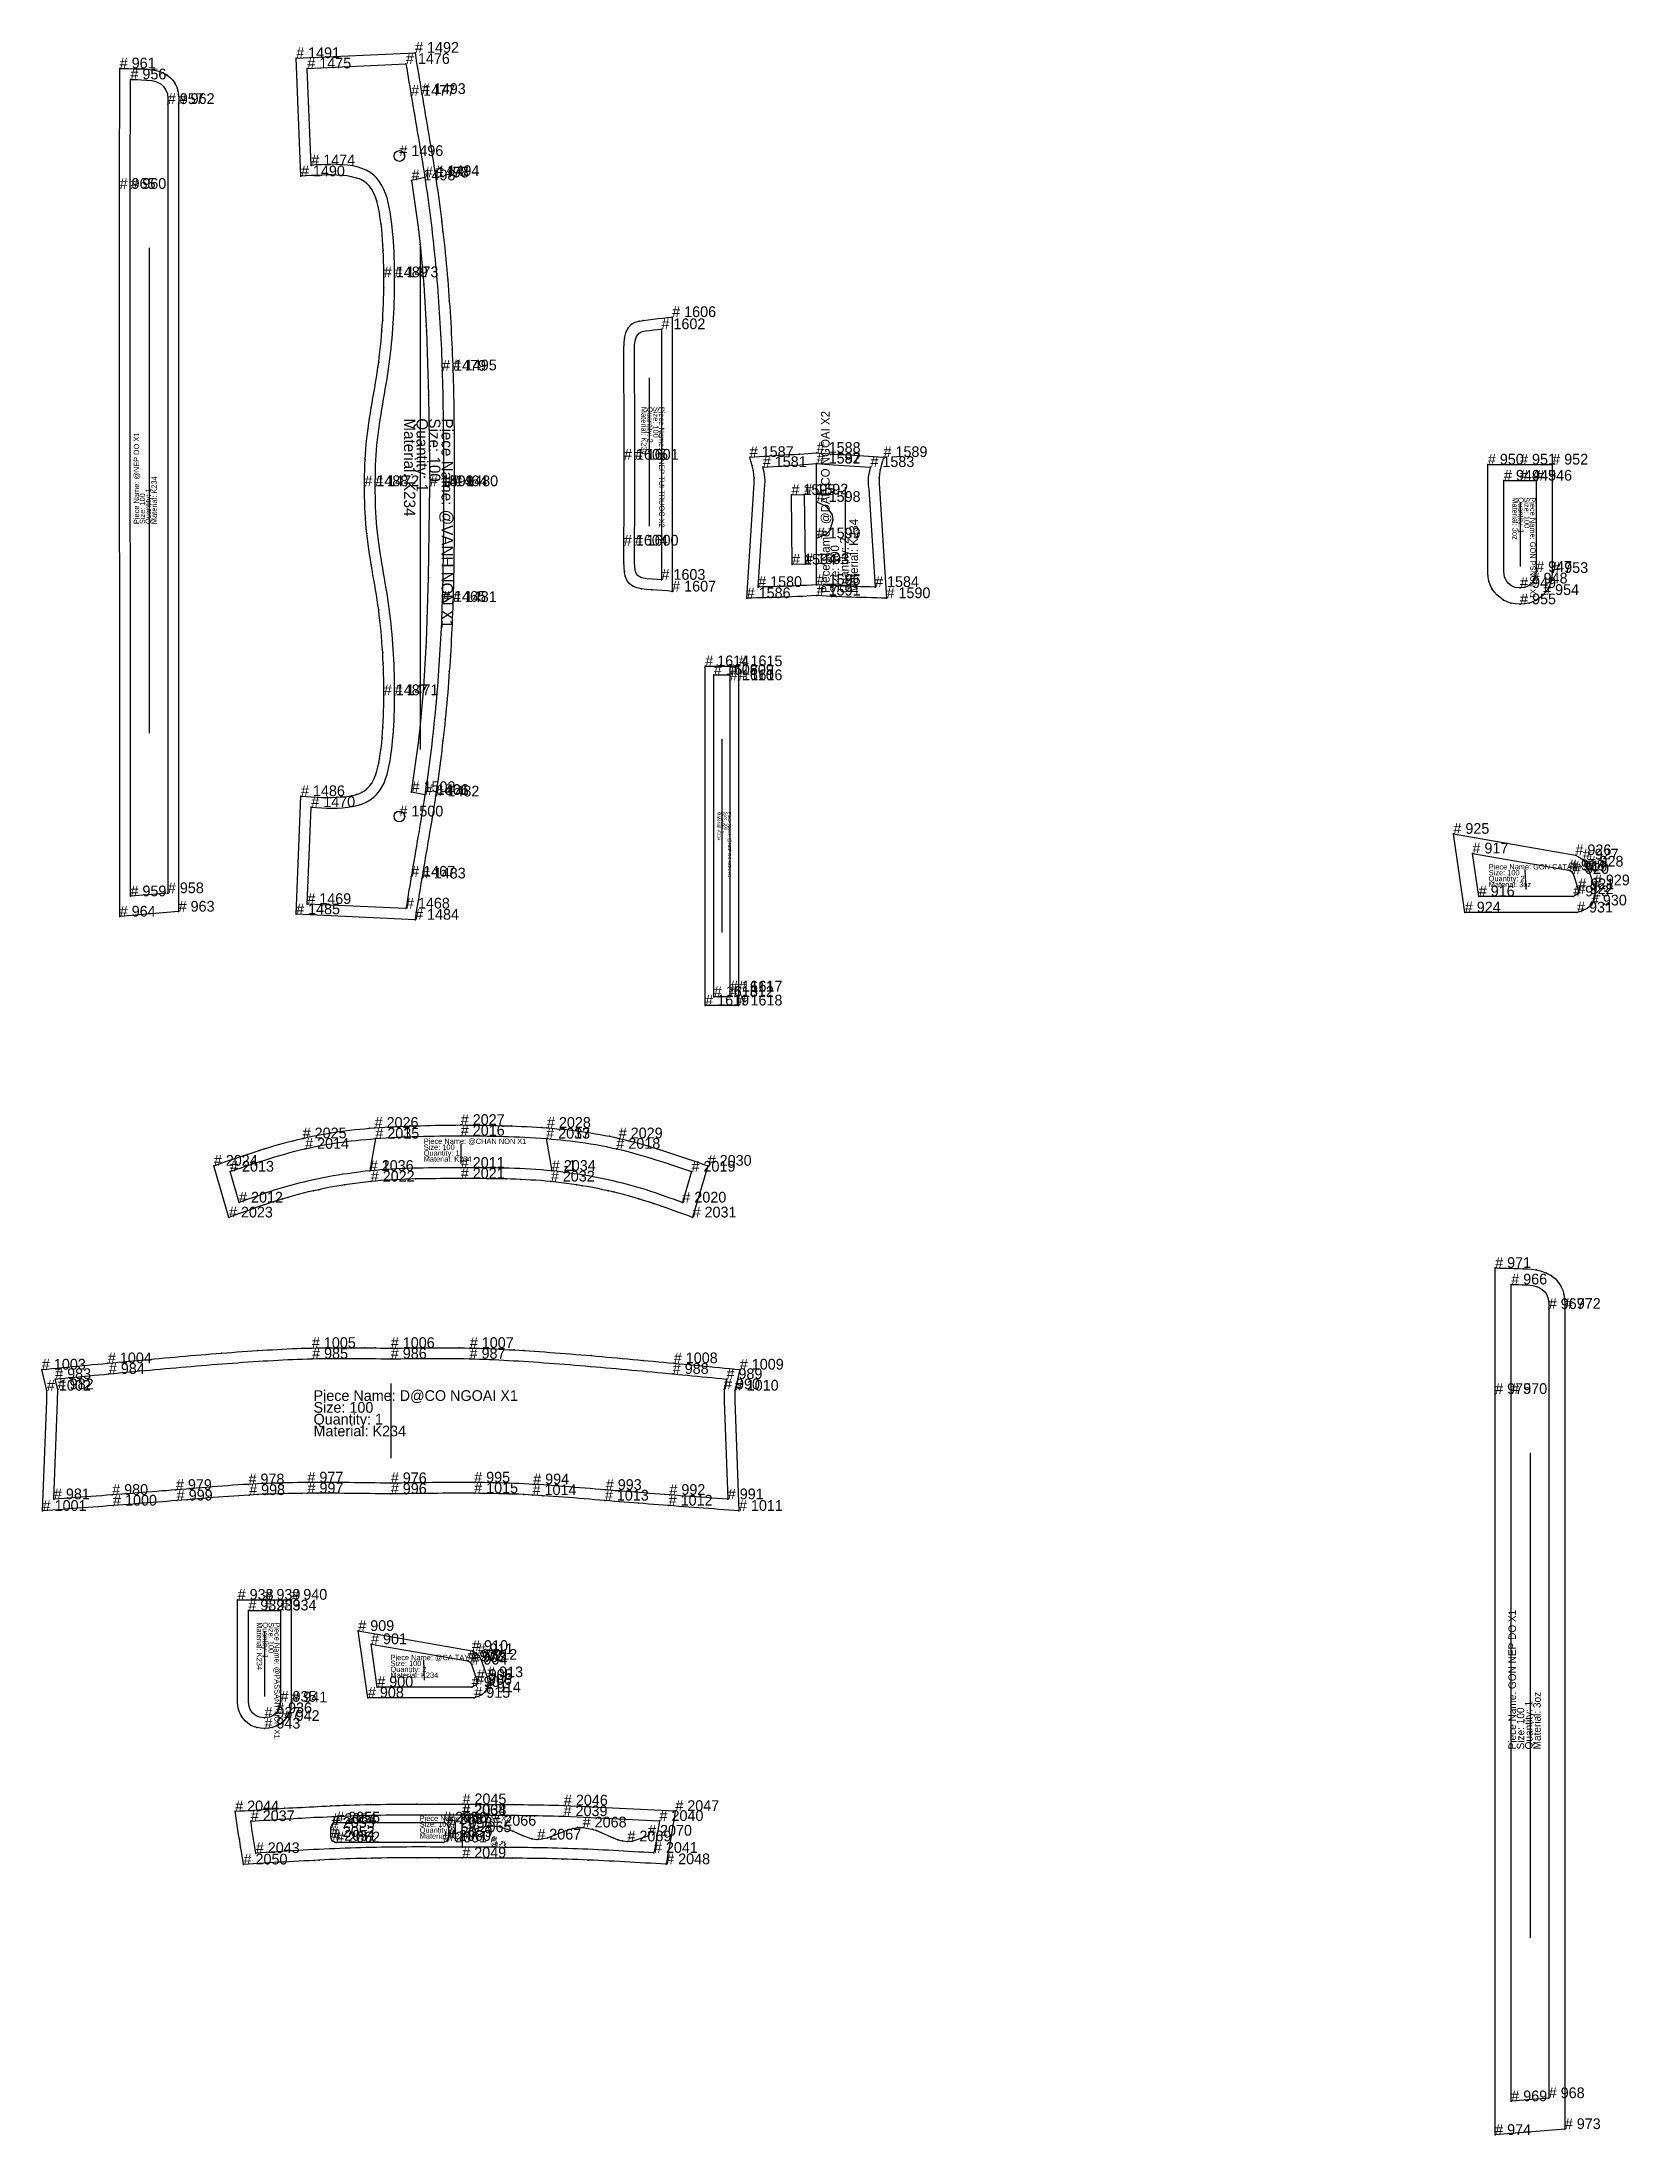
# Model space of a CAD drawing. Header units: metres. Extents: x 0 to 14781, y -73 to 3955.
# Drawn here: x 10755 to 12234, y 159 to 2109 of the extents above; entities that cross this region are included whole.
import ezdxf

# ---------------------------------------------------------------- set-up
doc = ezdxf.new("R2010")
doc.units = ezdxf.units.M

# ---------------------------------------------------------------- blocks, each defined once
blk = doc.blocks.new('36')
at = {"layer": '1'}
blk.add_lwpolyline([(11058.6, 566.6), (11049.6, 628.8), (11155.6, 610.2), (11158.3, 608.9), (11160.7, 607.2), (11162.6, 604.8), (11164.2, 602), (11169.7, 585.7), (11170.5, 580.9), (11169.9, 576), (11167.6, 571.7), (11164.8, 569.4), (11161.4, 567.8), (11157.7, 566.6)], close=True, dxfattribs=at)
at = {"layer": '14'}
blk.add_lwpolyline([(11067.3, 576.6), (11061.5, 616.5), (11151.3, 600.9), (11152.1, 600.6), (11153.7, 599.7), (11155.1, 597.5), (11160, 583.2), (11160.3, 581.6), (11159.3, 578.7), (11155.3, 576.6)], close=True, dxfattribs=at)
at = {"layer": '2'}
for p in [(11049.6, 628.8), (11061.5, 616.5), (11155.6, 610.2), (11160.7, 607.2), (11151.3, 600.9), (11153.7, 599.7), (11155.1, 597.5), (11164.2, 602), (11169.7, 585.7), (11058.6, 566.6), (11067.3, 576.6), (11155.3, 576.6), (11157.7, 566.6), (11159.3, 578.7), (11160, 583.2), (11167.6, 571.7)]:
    blk.add_point(p, dxfattribs=at)
at = {"layer": '3'}
for p in [(11160.7, 607.2), (11167.6, 571.7), (11170.5, 580.9)]:
    blk.add_point(p, dxfattribs=at)
at = {"layer": '7'}
blk.add_line((11111.4, 582.9), (11110.7, 601.7), dxfattribs=at)
at = {"layer": '1'}
for s, p in [('Piece Name: @CA TAY X2', (11079.6, 601.6)), ('Size: 100', (11079.6, 596.1)), ('Quantity: 2', (11079.6, 590.6)), ('Material: K234', (11079.6, 585.1))]:
    blk.add_text(s, height=5, dxfattribs=at).set_placement(p)
at = {"layer": '2'}
for s, p in [('# 909', (11049.6, 628.8)), ('# 901', (11061.5, 616.5)), ('# 902', (11151.3, 600.9)), ('# 903', (11153.7, 599.7)), ('# 904', (11155.1, 597.5)), ('# 910', (11155.6, 610.2)), ('# 911', (11160.7, 607.2)), ('# 912', (11164.2, 602)), ('# 900', (11067.3, 576.6)), ('# 907', (11155.3, 576.6)), ('# 906', (11159.3, 578.7)), ('# 905', (11160, 583.2)), ('# 913', (11169.7, 585.7)), ('# 908', (11058.6, 566.6)), ('# 915', (11157.7, 566.6)), ('# 914', (11167.6, 571.7))]:
    blk.add_text(s, height=10, dxfattribs=at).set_placement(p)
blk = doc.blocks.new('38')
at = {"layer": '1'}
blk.add_lwpolyline([(10937.2, 657.9), (10941.4, 657.9), (10945.5, 657.9), (10949.7, 657.9), (10953.9, 657.9), (10958, 657.9), (10962.2, 657.9), (10966.4, 657.9), (10970.5, 657.9), (10974.7, 657.9), (10978.9, 657.9), (10983, 657.9), (10987.2, 657.9), (10987.2, 562.3), (10986.9, 559), (10986.3, 555.8), (10985.4, 552.8), (10984, 550), (10982.2, 547.4), (10980.1, 545), (10977.7, 542.9), (10975.1, 541.2), (10972.3, 539.8), (10969.3, 538.8), (10965.8, 538.2), (10962.2, 537.9), (10958.6, 538.2), (10955, 538.8), (10952.1, 539.8), (10949.3, 541.2), (10946.6, 542.9), (10944.3, 545), (10942.2, 547.4), (10940.4, 550), (10939, 552.8), (10938, 555.8), (10937.5, 559), (10937.2, 562.3)], close=True, dxfattribs=at)
at = {"layer": '14'}
blk.add_lwpolyline([(10947.2, 647.9), (10950.9, 647.9), (10954.7, 647.9), (10958.4, 647.9), (10962.2, 647.9), (10965.9, 647.9), (10969.7, 647.9), (10973.4, 647.9), (10977.2, 647.9), (10977.2, 562.9), (10976.6, 558.4), (10975.2, 555.1), (10973, 552.2), (10970.1, 549.9), (10966.8, 548.5), (10962.2, 547.9), (10957.6, 548.5), (10954.3, 549.9), (10951.4, 552.2), (10949.1, 555.1), (10947.8, 558.4), (10947.2, 562.9)], close=True, dxfattribs=at)
at = {"layer": '2'}
for p in [(10937.2, 657.9), (10947.2, 647.9), (10962.2, 657.9), (10962.2, 647.9), (10977.2, 647.9), (10987.2, 657.9), (10962.2, 547.9), (10973, 552.2), (10977.2, 562.9), (10987.2, 562.3), (10962.2, 537.9), (10980.1, 545)]:
    blk.add_point(p, dxfattribs=at)
at = {"layer": '3'}
for p in [(10962.2, 657.9), (10938, 555.8), (10940.4, 550), (10984, 550), (10986.3, 555.8), (10944.3, 545), (10949.3, 541.2), (10955, 538.8), (10969.3, 538.8), (10975.1, 541.2), (10980.1, 545)]:
    blk.add_point(p, dxfattribs=at)
at = {"layer": '4'}
for p in [(10962.2, 657.9, 5), (10962.2, 647.9, 5)]:
    blk.add_point(p, dxfattribs=at)
at = {"layer": '7'}
blk.add_line((10962.2, 627.9), (10962.2, 567.9), dxfattribs=at)
at = {"layer": '1'}
for s, p in [('Material: K234', (10955, 636.9)), ('Quantity: 1', (10960.5, 636.9)), ('Size: 100', (10966, 636.9)), ('Piece Name: @PASSANT NON X1', (10971.5, 636.9))]:
    blk.add_text(s, height=5, rotation=270, dxfattribs=at).set_placement(p)
at = {"layer": '2'}
for s, p in [('# 938', (10937.2, 657.9)), ('# 939', (10962.2, 657.9)), ('# 940', (10987.2, 657.9)), ('# 932', (10947.2, 647.9)), ('# 933', (10962.2, 647.9)), ('# 934', (10977.2, 647.9)), ('# 935', (10977.2, 562.9)), ('# 941', (10987.2, 562.3)), ('# 937', (10962.2, 547.9)), ('# 943', (10962.2, 537.9)), ('# 936', (10973, 552.2)), ('# 942', (10980.1, 545))]:
    blk.add_text(s, height=10, dxfattribs=at).set_placement(p)
blk = doc.blocks.new('40')
at = {"layer": '1'}
blk.add_lwpolyline([(10827.3, 2084.4), (10831.4, 2084.3), (10835.6, 2084.2), (10839.7, 2084.1), (10843.9, 2084), (10848, 2083.9), (10851.8, 2083.7), (10855.7, 2083.4), (10859.4, 2082.9), (10863.7, 2081.8), (10867.8, 2080.2), (10871.6, 2078.1), (10874.5, 2075.7), (10877, 2073), (10879.1, 2069.9), (10880.5, 2066.8), (10881.5, 2063.4), (10882, 2060), (10882.3, 2055.6), (10882.2, 2051.3), (10882.2, 1298.9), (10827.3, 1294.3), (10827.2, 1972.2)], close=True, dxfattribs=at)
at = {"layer": '14'}
blk.add_lwpolyline([(10837.3, 2074.2), (10840.6, 2074.1), (10844, 2074), (10847.4, 2073.9), (10852.3, 2073.6), (10857.1, 2073), (10861.7, 2071.8), (10865.8, 2069.6), (10868.2, 2067.5), (10870.1, 2064.9), (10871.7, 2060.7), (10872.2, 2056.1), (10872.2, 2051.2), (10872.2, 1316.1), (10837.3, 1313.2), (10837.2, 1972.2)], close=True, dxfattribs=at)
at = {"layer": '2'}
for p in [(10827.3, 2084.4), (10837.3, 2074.2), (10872.2, 2051.2), (10882.2, 2051.3), (10827.2, 1972.2), (10837.2, 1972.2), (10837.3, 1313.2), (10872.2, 1316.1), (10827.3, 1294.3), (10882.2, 1298.9)]:
    blk.add_point(p, dxfattribs=at)
at = {"layer": '3'}
for p in [(10848, 2083.9), (10859.4, 2082.9), (10867.8, 2080.2), (10871.6, 2078.1), (10877, 2073), (10879.1, 2069.9), (10881.5, 2063.4), (10882, 2060)]:
    blk.add_point(p, dxfattribs=at)
at = {"layer": '4'}
for p in [(10827.2, 1972.2, 7), (10837.2, 1972.2, 7)]:
    blk.add_point(p, dxfattribs=at)
at = {"layer": '7'}
blk.add_line((10854.7, 1917.4), (10854.7, 1465.3), dxfattribs=at)
at = {"layer": '1'}
for s, p in [('Piece Name: @NEP DO X1', (10845.4, 1659.9)), ('Material: K234', (10861.9, 1659.9)), ('Size: 100', (10850.9, 1659.9)), ('Quantity: 1', (10856.4, 1659.9))]:
    blk.add_text(s, height=5, rotation=90, dxfattribs=at).set_placement(p)
at = {"layer": '2'}
for s, p in [('# 961', (10827.3, 2084.4)), ('# 956', (10837.3, 2074.2)), ('# 957', (10872.2, 2051.2)), ('# 962', (10882.2, 2051.3)), ('# 965', (10827.2, 1972.2)), ('# 960', (10837.2, 1972.2)), ('# 958', (10872.2, 1316.1)), ('# 959', (10837.3, 1313.2)), ('# 963', (10882.2, 1298.9)), ('# 964', (10827.3, 1294.3))]:
    blk.add_text(s, height=10, dxfattribs=at).set_placement(p)
blk = doc.blocks.new('42')
at = {"layer": '1'}
blk.add_lwpolyline([(11079.9, 756.5), (11075.1, 756.6), (11070.2, 756.6), (11065.4, 756.7), (11060.5, 756.8), (11055.7, 756.8), (11050.8, 756.9), (11046, 756.9), (11041.1, 757), (11036.3, 757), (11031.4, 757.1), (11026.6, 757.1), (11021.7, 757.1), (11016.9, 757.1), (11012, 757.1), (11007.2, 757.1), (11002.3, 757.1), (10997.7, 757), (10993.1, 757), (10988.5, 756.9), (10983.8, 756.8), (10979.2, 756.7), (10974.6, 756.6), (10970, 756.4), (10965.3, 756.3), (10960.7, 756.1), (10956.1, 755.8), (10952, 755.6), (10947.9, 755.4), (10943.1, 755.1), (10938.3, 754.8), (10933.5, 754.5), (10928.6, 754.1), (10923.8, 753.8), (10919, 753.4), (10914.2, 753), (10909.4, 752.7), (10904.5, 752.3), (10899.7, 751.9), (10894.9, 751.5), (10890.1, 751.1), (10885.3, 750.7), (10880.4, 750.3), (10876, 749.9), (10871.5, 749.5), (10867.1, 749.2), (10862.6, 748.8), (10858.2, 748.5), (10853.7, 748.1), (10849.3, 747.8), (10844.6, 747.4), (10839.9, 747), (10835.2, 746.7), (10830.5, 746.3), (10825.8, 746), (10821.1, 745.6), (10816.4, 745.3), (10811.7, 744.9), (10807.1, 744.5), (10802.4, 744.2), (10797.7, 743.9), (10793, 743.5), (10788.3, 743.2), (10783.6, 742.8), (10779, 742.5), (10774.3, 742.1), (10769.6, 741.8), (10764.9, 741.4), (10760.2, 741.1), (10755.5, 740.7), (10759.4, 843.1), (10759.5, 852.7), (10754.8, 872.3), (10759.5, 872.8), (10764.2, 873.2), (10769, 873.7), (10773.7, 874.1), (10778.4, 874.6), (10783.2, 875.1), (10787.9, 875.5), (10792.6, 876), (10797.4, 876.4), (10802.1, 876.9), (10806.8, 877.3), (10811.6, 877.8), (10816.3, 878.2), (10821.1, 878.7), (10825.8, 879.1), (10830.6, 879.6), (10835.4, 880), (10840.2, 880.5), (10844.9, 880.9), (10849.8, 881.4), (10854.6, 881.8), (10859.4, 882.3), (10864.2, 882.7), (10869, 883.1), (10873.9, 883.6), (10878.7, 884), (10883.5, 884.4), (10888.3, 884.8), (10893.2, 885.3), (10898, 885.7), (10902.8, 886.1), (10907.6, 886.5), (10912.5, 886.9), (10917.3, 887.2), (10922.1, 887.6), (10927, 888), (10931.8, 888.3), (10936.6, 888.7), (10941.4, 889), (10946.3, 889.4), (10951.1, 889.7), (10955.9, 890), (10960.5, 890.3), (10965.1, 890.6), (10969.7, 890.8), (10974.3, 891.1), (10978.8, 891.3), (10983.4, 891.6), (10988, 891.8), (10992.6, 891.9), (10997.2, 892.1), (11001.8, 892.2), (11006.4, 892.4), (11011.3, 892.5), (11016.2, 892.5), (11021.2, 892.6), (11026.1, 892.6), (11031.1, 892.6), (11036, 892.6), (11041, 892.6), (11045.9, 892.6), (11050.9, 892.6), (11055.8, 892.5), (11060.8, 892.5), (11065.7, 892.5), (11070.5, 892.4), (11075.2, 892.4), (11079.9, 892.4), (11084.7, 892.4), (11089.4, 892.4), (11094.2, 892.5), (11099.1, 892.5), (11104.1, 892.5), (11109, 892.6), (11114, 892.6), (11118.9, 892.6), (11123.9, 892.6), (11128.8, 892.6), (11133.7, 892.6), (11138.7, 892.6), (11143.6, 892.5), (11148.6, 892.5), (11153.5, 892.4), (11158.1, 892.2), (11162.7, 892.1), (11167.3, 891.9), (11171.9, 891.8), (11176.5, 891.6), (11181, 891.3), (11185.6, 891.1), (11190.2, 890.8), (11194.8, 890.6), (11199.4, 890.3), (11203.9, 890), (11208.8, 889.7), (11213.6, 889.4), (11218.4, 889), (11223.3, 888.7), (11228.1, 888.3), (11232.9, 888), (11237.8, 887.6), (11242.6, 887.2), (11247.4, 886.9), (11252.2, 886.5), (11257.1, 886.1), (11261.9, 885.7), (11266.7, 885.3), (11271.5, 884.8), (11276.4, 884.4), (11281.2, 884), (11286, 883.6), (11290.8, 883.1), (11295.7, 882.7), (11300.5, 882.3), (11305.3, 881.8), (11310.1, 881.4), (11315, 880.9), (11319.7, 880.5), (11324.5, 880), (11329.3, 879.6), (11334, 879.1), (11338.8, 878.7), (11343.6, 878.2), (11348.3, 877.8), (11353.1, 877.3), (11357.8, 876.9), (11362.5, 876.4), (11367.3, 876), (11372, 875.5), (11376.7, 875.1), (11381.5, 874.6), (11386.2, 874.1), (11390.9, 873.7), (11395.7, 873.2), (11400.4, 872.8), (11405.1, 872.3), (11400.4, 852.7), (11400.5, 843.1), (11404.3, 740.7), (11399.7, 741.1), (11395, 741.4), (11390.3, 741.8), (11385.6, 742.1), (11380.9, 742.5), (11376.3, 742.8), (11371.6, 743.2), (11366.9, 743.5), (11362.2, 743.9), (11357.5, 744.2), (11352.8, 744.5), (11348.2, 744.9), (11343.5, 745.3), (11338.8, 745.6), (11334.1, 746), (11329.4, 746.3), (11324.7, 746.7), (11320, 747), (11315.3, 747.4), (11310.6, 747.8), (11306.1, 748.1), (11301.7, 748.5), (11297.2, 748.8), (11292.8, 749.2), (11288.3, 749.5), (11283.9, 749.9), (11279.4, 750.3), (11274.6, 750.7), (11269.8, 751.1), (11265, 751.5), (11260.2, 751.9), (11255.4, 752.3), (11250.5, 752.7), (11245.7, 753), (11240.9, 753.4), (11236.1, 753.8), (11231.3, 754.1), (11226.4, 754.5), (11221.6, 754.8), (11216.8, 755.1), (11212, 755.4), (11207.9, 755.6), (11203.8, 755.8), (11199.2, 756.1), (11194.6, 756.3), (11189.9, 756.4), (11185.3, 756.6), (11180.7, 756.7), (11176.1, 756.8), (11171.4, 756.9), (11166.8, 757), (11162.2, 757), (11157.6, 757.1), (11152.7, 757.1), (11147.9, 757.1), (11143, 757.1), (11138.2, 757.1), (11133.3, 757.1), (11128.4, 757.1), (11123.6, 757), (11118.7, 757), (11113.9, 756.9), (11109, 756.9), (11104.2, 756.8), (11099.3, 756.8), (11094.5, 756.7), (11089.6, 756.6), (11084.8, 756.6)], close=True, dxfattribs=at)
at = {"layer": '14'}
blk.add_lwpolyline([(11079.9, 766.5), (11075.1, 766.6), (11070.2, 766.6), (11065.4, 766.7), (11060.5, 766.8), (11055.7, 766.8), (11050.8, 766.9), (11046, 766.9), (11041.1, 767), (11036.2, 767), (11031.4, 767.1), (11026.5, 767.1), (11021.7, 767.1), (11016.8, 767.1), (11012, 767.1), (11007.1, 767.1), (11002.2, 767.1), (10997.6, 767), (10992.9, 767), (10988.3, 766.9), (10983.6, 766.8), (10979, 766.7), (10974.3, 766.6), (10969.6, 766.4), (10965, 766.3), (10960.3, 766.1), (10955.7, 765.8), (10951.5, 765.6), (10947.3, 765.4), (10942.4, 765.1), (10937.6, 764.8), (10932.8, 764.5), (10927.9, 764.1), (10923.1, 763.8), (10918.3, 763.4), (10913.5, 763), (10908.6, 762.6), (10903.8, 762.2), (10899, 761.8), (10894.1, 761.4), (10889.3, 761), (10884.5, 760.6), (10879.7, 760.2), (10875.2, 759.9), (10870.8, 759.5), (10866.3, 759.2), (10861.9, 758.8), (10857.4, 758.4), (10853, 758.1), (10848.5, 757.7), (10843.8, 757.4), (10839.1, 757), (10834.4, 756.7), (10829.7, 756.3), (10825, 755.9), (10820.3, 755.6), (10815.4, 755.2), (10810.5, 754.8), (10805.5, 754.5), (10800.6, 754.1), (10795.6, 753.7), (10790.7, 753.4), (10785.7, 753), (10780.8, 752.6), (10775.8, 752.3), (10770.9, 751.9), (10766, 751.5), (10769.4, 842.9), (10769.5, 853.9), (10767.2, 863.5), (10771.7, 863.9), (10776.3, 864.3), (10780.8, 864.8), (10785.4, 865.2), (10789.9, 865.7), (10794.5, 866.1), (10799, 866.5), (10803.6, 867), (10808.1, 867.4), (10812.7, 867.8), (10817.2, 868.3), (10822, 868.7), (10826.8, 869.2), (10831.5, 869.6), (10836.3, 870.1), (10841.1, 870.5), (10845.8, 871), (10850.6, 871.4), (10855.4, 871.9), (10860.3, 872.3), (10865.1, 872.7), (10869.9, 873.2), (10874.7, 873.6), (10879.5, 874), (10884.3, 874.5), (10889.1, 874.9), (10893.9, 875.3), (10898.8, 875.7), (10903.6, 876.1), (10908.4, 876.5), (10913.2, 876.9), (10918, 877.3), (10922.8, 877.6), (10927.7, 878), (10932.5, 878.4), (10937.3, 878.7), (10942.1, 879.1), (10946.9, 879.4), (10951.8, 879.7), (10956.6, 880), (10961.1, 880.3), (10965.7, 880.6), (10970.2, 880.9), (10974.8, 881.1), (10979.3, 881.3), (10983.9, 881.6), (10988.4, 881.8), (10992.9, 881.9), (10997.5, 882.1), (11002, 882.2), (11006.6, 882.4), (11011.5, 882.5), (11016.4, 882.5), (11021.4, 882.6), (11026.3, 882.6), (11031.2, 882.6), (11036.1, 882.6), (11041.1, 882.6), (11046, 882.6), (11050.9, 882.6), (11055.9, 882.5), (11060.8, 882.5), (11065.7, 882.5), (11070.5, 882.4), (11075.2, 882.4), (11079.9, 882.4), (11084.7, 882.4), (11089.4, 882.4), (11094.2, 882.5), (11099.1, 882.5), (11104, 882.5), (11109, 882.6), (11113.9, 882.6), (11118.8, 882.6), (11123.7, 882.6), (11128.7, 882.6), (11133.6, 882.6), (11138.5, 882.6), (11143.4, 882.5), (11148.4, 882.5), (11153.3, 882.4), (11157.8, 882.2), (11162.4, 882.1), (11166.9, 881.9), (11171.5, 881.8), (11176, 881.6), (11180.6, 881.3), (11185.1, 881.1), (11189.7, 880.9), (11194.2, 880.6), (11198.8, 880.3), (11203.3, 880), (11208.1, 879.7), (11213, 879.4), (11217.8, 879.1), (11222.6, 878.7), (11227.4, 878.4), (11232.2, 878), (11237, 877.6), (11241.9, 877.3), (11246.7, 876.9), (11251.5, 876.5), (11256.3, 876.1), (11261.1, 875.7), (11265.9, 875.3), (11270.8, 874.9), (11275.6, 874.5), (11280.4, 874), (11285.2, 873.6), (11290, 873.2), (11294.8, 872.7), (11299.6, 872.3), (11304.5, 871.9), (11309.3, 871.4), (11314.1, 871), (11318.8, 870.5), (11323.6, 870.1), (11328.4, 869.6), (11333.1, 869.2), (11337.9, 868.7), (11342.6, 868.3), (11347.2, 867.8), (11351.7, 867.4), (11356.3, 867), (11360.8, 866.5), (11365.4, 866.1), (11369.9, 865.7), (11374.5, 865.2), (11379, 864.8), (11383.6, 864.3), (11388.1, 863.9), (11392.7, 863.5), (11390.4, 853.9), (11390.5, 842.9), (11393.9, 751.5), (11389, 751.9), (11384, 752.3), (11379.1, 752.6), (11374.2, 753), (11369.2, 753.4), (11364.3, 753.7), (11359.3, 754.1), (11354.4, 754.5), (11349.4, 754.8), (11344.5, 755.2), (11339.5, 755.6), (11334.8, 755.9), (11330.2, 756.3), (11325.5, 756.7), (11320.8, 757), (11316.1, 757.4), (11311.4, 757.7), (11306.9, 758.1), (11302.5, 758.4), (11298, 758.8), (11293.6, 759.2), (11289.1, 759.5), (11284.7, 759.9), (11280.2, 760.2), (11275.4, 760.6), (11270.6, 761), (11265.7, 761.4), (11260.9, 761.8), (11256.1, 762.2), (11251.3, 762.6), (11246.4, 763), (11241.6, 763.4), (11236.8, 763.8), (11231.9, 764.1), (11227.1, 764.5), (11222.3, 764.8), (11217.5, 765.1), (11212.6, 765.4), (11208.4, 765.6), (11204.2, 765.8), (11199.6, 766.1), (11194.9, 766.3), (11190.2, 766.4), (11185.6, 766.6), (11180.9, 766.7), (11176.3, 766.8), (11171.6, 766.9), (11167, 767), (11162.3, 767), (11157.6, 767.1), (11152.8, 767.1), (11147.9, 767.1), (11143.1, 767.1), (11138.2, 767.1), (11133.4, 767.1), (11128.5, 767.1), (11123.7, 767), (11118.8, 767), (11113.9, 766.9), (11109.1, 766.9), (11104.2, 766.8), (11099.4, 766.8), (11094.5, 766.7), (11089.7, 766.6), (11084.8, 766.6)], close=True, dxfattribs=at)
at = {"layer": '2'}
for p in [(10816.3, 878.2), (11006.4, 892.4), (11006.6, 882.4), (11079.9, 892.4), (11079.9, 882.4), (11153.3, 882.4), (11153.5, 892.4), (11343.6, 878.2), (10754.8, 872.3), (10767.2, 863.5), (10817.2, 868.3), (11342.6, 868.3), (11392.7, 863.5), (11405.1, 872.3), (10759.5, 852.7), (10769.5, 853.9), (11390.4, 853.9), (11400.4, 852.7), (10947.3, 765.4), (11002.2, 767.1), (11079.9, 766.5), (11157.6, 767.1), (11212.6, 765.4), (10766, 751.5), (10820.3, 755.6), (10821.1, 745.6), (10879.7, 760.2), (10880.4, 750.3), (10947.9, 755.4), (11002.3, 757.1), (11079.9, 756.5), (11157.6, 757.1), (11212, 755.4), (11279.4, 750.3), (11280.2, 760.2), (11338.8, 745.6), (11339.5, 755.6), (11393.9, 751.5), (10755.5, 740.7), (11404.3, 740.7)]:
    blk.add_point(p, dxfattribs=at)
at = {"layer": '3'}
for p in [(10816.3, 878.2), (10844.9, 880.9), (10922.1, 887.6), (10955.9, 890), (10997.2, 892.1), (11006.4, 892.4), (11055.8, 892.5), (11065.7, 892.5), (11094.2, 892.5), (11143.6, 892.5), (11153.5, 892.4), (11194.8, 890.6), (11203.9, 890), (11266.7, 885.3), (11315, 880.9), (11343.6, 878.2), (10821.1, 745.6), (10849.3, 747.8), (10880.4, 750.3), (10890.1, 751.1), (10947.9, 755.4), (10956.1, 755.8), (10965.3, 756.3), (11002.3, 757.1), (11012, 757.1), (11094.5, 756.7), (11157.6, 757.1), (11166.8, 757), (11203.8, 755.8), (11212, 755.4), (11221.6, 754.8), (11279.4, 750.3), (11310.6, 747.8), (11338.8, 745.6)]:
    blk.add_point(p, dxfattribs=at)
at = {"layer": '4'}
for p in [(10947.3, 765.4, 7), (11002.2, 767.1, 7), (11079.9, 766.5, 7), (11157.6, 767.1, 7), (11212.6, 765.4, 7), (10879.7, 760.2, 7), (10880.4, 750.3, 7), (10947.9, 755.4, 7), (11002.3, 757.1, 7), (11079.9, 756.5, 7), (11157.6, 757.1, 7), (11212, 755.4, 7), (11279.4, 750.3, 7), (11280.2, 760.2, 7)]:
    blk.add_point(p, dxfattribs=at)
at = {"layer": '7'}
blk.add_line((11079.9, 859.2), (11079.9, 789.7), dxfattribs=at)
at = {"layer": '1'}
for s, p in [('Size: 100', (11007.9, 832.1)), ('Piece Name: D@CO NGOAI X1', (11007.9, 843.1)), ('Quantity: 1', (11007.9, 821.1)), ('Material: K234', (11007.9, 810.1))]:
    blk.add_text(s, height=10, dxfattribs=at).set_placement(p)
at = {"layer": '2'}
for s, p in [('# 1005', (11006.4, 892.4)), ('# 1006', (11079.9, 892.4)), ('# 1007', (11153.5, 892.4)), ('# 1003', (10754.8, 872.3)), ('# 1004', (10816.3, 878.2)), ('# 984', (10817.2, 868.3)), ('# 985', (11006.6, 882.4)), ('# 986', (11079.9, 882.4)), ('# 987', (11153.3, 882.4)), ('# 988', (11342.6, 868.3)), ('# 1008', (11343.6, 878.2)), ('# 1009', (11405.1, 872.3)), ('# 1002', (10759.5, 852.7)), ('# 983', (10767.2, 863.5)), ('# 982', (10769.5, 853.9)), ('# 990', (11390.4, 853.9)), ('# 989', (11392.7, 863.5)), ('# 1010', (11400.4, 852.7)), ('# 981', (10766, 751.5)), ('# 980', (10820.3, 755.6)), ('# 979', (10879.7, 760.2)), ('# 978', (10947.3, 765.4)), ('# 998', (10947.9, 755.4)), ('# 977', (11002.2, 767.1)), ('# 997', (11002.3, 757.1)), ('# 976', (11079.9, 766.5)), ('# 996', (11079.9, 756.5)), ('# 1015', (11157.6, 757.1)), ('# 995', (11157.6, 767.1)), ('# 1014', (11212, 755.4)), ('# 994', (11212.6, 765.4)), ('# 993', (11280.2, 760.2)), ('# 992', (11339.5, 755.6)), ('# 991', (11393.9, 751.5)), ('# 1001', (10755.5, 740.7)), ('# 1000', (10821.1, 745.6)), ('# 999', (10880.4, 750.3)), ('# 1013', (11279.4, 750.3)), ('# 1012', (11338.8, 745.6)), ('# 1011', (11404.3, 740.7))]:
    blk.add_text(s, height=10, dxfattribs=at).set_placement(p)
blk = doc.blocks.new('61')
at = {"layer": '1'}
blk.add_lwpolyline([(11139, 1695.2), (11139, 1690.3), (11139, 1685.4), (11139, 1680.5), (11139, 1675.6), (11139, 1670.7), (11138.9, 1665.8), (11138.9, 1660.9), (11138.9, 1656), (11138.9, 1651.1), (11138.8, 1646.1), (11138.8, 1641.2), (11138.7, 1636.3), (11138.7, 1631.4), (11138.6, 1626.5), (11138.5, 1621.6), (11138.5, 1616.7), (11138.4, 1611.8), (11138.3, 1606.9), (11138.2, 1602), (11138, 1597.1), (11137.9, 1592.2), (11137.7, 1587.3), (11137.6, 1582.3), (11137.4, 1577.4), (11137.2, 1572.4), (11137, 1567.4), (11136.8, 1562.5), (11136.5, 1557.5), (11136.3, 1552.5), (11136, 1547.5), (11135.7, 1542.6), (11135.4, 1537.6), (11135.1, 1532.6), (11134.8, 1527.7), (11134.4, 1522.7), (11134.1, 1517.8), (11133.7, 1512.8), (11133.3, 1507.8), (11132.9, 1502.9), (11132.5, 1497.9), (11132, 1493), (11131.6, 1488), (11131.1, 1483), (11130.6, 1478.1), (11130.1, 1473.1), (11129.6, 1468.2), (11129, 1463.2), (11128.5, 1458.3), (11127.9, 1453.6), (11127.3, 1448.8), (11126.8, 1444.1), (11126.2, 1439.3), (11125.6, 1434.6), (11124.9, 1429.8), (11124.3, 1425.1), (11123.6, 1420.3), (11122.9, 1415.6), (11122.2, 1410.9), (11121.5, 1406.2), (11120.8, 1401.4), (11120, 1396.6), (11119.3, 1391.8), (11118.5, 1387), (11117.7, 1382.3), (11116.9, 1377.5), (11116.1, 1372.7), (11115.3, 1368), (11114.5, 1363.2), (11113.7, 1358.4), (11112.9, 1353.7), (11112, 1348.9), (11111.2, 1344.1), (11110.4, 1339.4), (11109.6, 1334.6), (11108.8, 1329.8), (11108, 1325), (11107.2, 1320.2), (11106.4, 1315.4), (11105.6, 1310.6), (11104.8, 1305.8), (11104, 1301), (11103.2, 1296.2), (11102.5, 1291.4), (10991.7, 1296.4), (10996.2, 1406.5), (11001, 1406.1), (11005.8, 1405.8), (11010.5, 1405.5), (11015.3, 1405.3), (11020, 1405.2), (11024.8, 1405.2), (11029.5, 1405.4), (11034.3, 1405.7), (11038.9, 1406.2), (11043.4, 1406.9), (11047.9, 1408.1), (11050.6, 1409), (11053.1, 1410.2), (11055.3, 1411.5), (11057.4, 1413), (11060, 1415.7), (11062.2, 1418.7), (11064.1, 1422.2), (11065.7, 1425.9), (11066.9, 1429.7), (11067.9, 1433.5), (11068.7, 1437.4), (11069.4, 1441.3), (11070.1, 1446.1), (11070.8, 1451), (11071.4, 1455.9), (11071.8, 1460.8), (11072.2, 1465.7), (11072.6, 1470.6), (11072.9, 1475.6), (11073.1, 1480.6), (11073.2, 1485.5), (11073.3, 1490.5), (11073.4, 1495.5), (11073.4, 1500.5), (11073.4, 1505.5), (11073.4, 1510.5), (11073.3, 1515.5), (11073.2, 1520.5), (11073, 1525.4), (11072.9, 1530.4), (11072.6, 1535.4), (11072.4, 1540.3), (11072, 1545.3), (11071.7, 1550.2), (11071.3, 1555.2), (11070.8, 1560.1), (11070.3, 1565.1), (11069.8, 1570), (11069.2, 1574.9), (11068.6, 1579.9), (11067.9, 1584.6), (11067.2, 1589.3), (11066.5, 1594), (11065.7, 1598.7), (11064.9, 1603.4), (11064.1, 1608.1), (11063.3, 1612.8), (11062.5, 1617.5), (11061.7, 1622.2), (11061, 1627), (11060.2, 1631.8), (11059.5, 1636.5), (11058.8, 1641.3), (11058.2, 1646.1), (11057.6, 1651), (11057.1, 1655.8), (11056.6, 1660.6), (11056.3, 1665.4), (11056, 1670.4), (11055.8, 1675.3), (11055.6, 1680.3), (11055.5, 1685.3), (11055.4, 1690.2), (11055.3, 1695.2), (11055.4, 1700.2), (11055.5, 1705.1), (11055.6, 1710.1), (11055.8, 1715.1), (11056, 1720), (11056.3, 1725), (11056.6, 1729.8), (11057.1, 1734.6), (11057.6, 1739.4), (11058.2, 1744.2), (11058.8, 1749), (11059.5, 1753.8), (11060.2, 1758.6), (11061, 1763.4), (11061.7, 1768.2), (11062.5, 1772.9), (11063.3, 1777.6), (11064.1, 1782.3), (11064.9, 1787), (11065.7, 1791.7), (11066.5, 1796.4), (11067.2, 1801.1), (11067.9, 1805.8), (11068.6, 1810.5), (11069.2, 1815.4), (11069.8, 1820.4), (11070.3, 1825.3), (11070.8, 1830.2), (11071.3, 1835.2), (11071.7, 1840.1), (11072, 1845.1), (11072.4, 1850), (11072.6, 1855), (11072.9, 1860), (11073, 1865), (11073.2, 1869.9), (11073.3, 1874.9), (11073.4, 1879.9), (11073.4, 1884.9), (11073.4, 1889.8), (11073.4, 1894.8), (11073.3, 1899.8), (11073.2, 1904.8), (11073.1, 1909.8), (11072.9, 1914.8), (11072.6, 1919.8), (11072.2, 1924.7), (11071.8, 1929.6), (11071.4, 1934.5), (11070.8, 1939.4), (11070.1, 1944.3), (11069.4, 1949.1), (11068.7, 1953), (11067.9, 1956.9), (11066.9, 1960.7), (11065.7, 1964.5), (11064.1, 1968.2), (11062.2, 1971.7), (11060, 1974.7), (11057.4, 1977.4), (11055.3, 1978.9), (11053.1, 1980.2), (11050.6, 1981.4), (11047.9, 1982.3), (11043.4, 1983.5), (11038.9, 1984.2), (11034.3, 1984.7), (11029.5, 1985), (11024.8, 1985.2), (11020, 1985.2), (11015.3, 1985), (11010.5, 1984.8), (11005.7, 1984.6), (11001, 1984.3), (10996.2, 1983.9), (10991.7, 2094), (11102.5, 2099), (11103.2, 2094.2), (11104, 2089.4), (11104.8, 2084.6), (11105.6, 2079.8), (11106.4, 2075), (11107.2, 2070.2), (11108, 2065.4), (11108.8, 2060.6), (11109.6, 2055.8), (11110.4, 2051), (11111.2, 2046.3), (11112, 2041.5), (11112.9, 2036.7), (11113.7, 2032), (11114.5, 2027.2), (11115.3, 2022.4), (11116.1, 2017.7), (11116.9, 2012.9), (11117.7, 2008.1), (11118.5, 2003.3), (11119.3, 1998.6), (11120, 1993.8), (11120.8, 1989), (11121.5, 1984.2), (11122.2, 1979.5), (11122.9, 1974.8), (11123.6, 1970), (11124.3, 1965.3), (11124.9, 1960.6), (11125.5, 1955.8), (11126.2, 1951.1), (11126.8, 1946.3), (11127.3, 1941.6), (11127.9, 1936.8), (11128.5, 1932.1), (11129, 1927.1), (11129.6, 1922.2), (11130.1, 1917.2), (11130.6, 1912.3), (11131.1, 1907.3), (11131.6, 1902.4), (11132, 1897.4), (11132.5, 1892.5), (11132.9, 1887.5), (11133.3, 1882.6), (11133.7, 1877.6), (11134.1, 1872.6), (11134.4, 1867.7), (11134.8, 1862.7), (11135.1, 1857.7), (11135.4, 1852.8), (11135.7, 1847.8), (11136, 1842.8), (11136.3, 1837.9), (11136.5, 1832.9), (11136.8, 1827.9), (11137, 1823), (11137.2, 1818), (11137.4, 1813), (11137.6, 1808.1), (11137.7, 1803.1), (11137.9, 1798.2), (11138, 1793.3), (11138.2, 1788.4), (11138.3, 1783.5), (11138.4, 1778.6), (11138.5, 1773.7), (11138.5, 1768.8), (11138.6, 1763.9), (11138.7, 1759), (11138.7, 1754.1), (11138.8, 1749.1), (11138.8, 1744.2), (11138.9, 1739.3), (11138.9, 1734.4), (11138.9, 1729.5), (11138.9, 1724.6), (11139, 1719.7), (11139, 1714.8), (11139, 1709.9), (11139, 1705), (11139, 1700.1)], close=True, dxfattribs=at)
at = {"layer": '14'}
blk.add_lwpolyline([(11129, 1695.2), (11129, 1690.3), (11129, 1685.4), (11129, 1680.5), (11129, 1675.6), (11129, 1670.7), (11128.9, 1665.9), (11128.9, 1661), (11128.9, 1656.1), (11128.9, 1651.2), (11128.8, 1646.3), (11128.8, 1641.4), (11128.7, 1636.5), (11128.7, 1631.6), (11128.6, 1626.7), (11128.5, 1621.8), (11128.5, 1617), (11128.4, 1612.1), (11128.3, 1607.2), (11128.2, 1602.3), (11128, 1597.4), (11127.9, 1592.5), (11127.7, 1587.6), (11127.6, 1582.7), (11127.4, 1577.7), (11127.2, 1572.8), (11127, 1567.9), (11126.8, 1562.9), (11126.5, 1558), (11126.3, 1553), (11126, 1548.1), (11125.7, 1543.2), (11125.4, 1538.2), (11125.1, 1533.3), (11124.8, 1528.4), (11124.4, 1523.4), (11124.1, 1518.5), (11123.7, 1513.6), (11123.3, 1508.6), (11122.9, 1503.7), (11122.5, 1498.8), (11122.1, 1493.9), (11121.6, 1488.9), (11121.1, 1484), (11120.6, 1479.1), (11120.1, 1474.2), (11119.6, 1469.3), (11119.1, 1464.3), (11118.5, 1459.4), (11118, 1454.7), (11117.4, 1450), (11116.8, 1445.3), (11116.2, 1440.6), (11115.6, 1435.9), (11115, 1431.1), (11114.4, 1426.4), (11113.7, 1421.7), (11113, 1417), (11112.3, 1412.3), (11111.6, 1407.6), (11110.9, 1402.9), (11110.2, 1398.1), (11109.4, 1393.3), (11108.6, 1388.6), (11107.8, 1383.8), (11107, 1379), (11106.2, 1374.3), (11105.4, 1369.5), (11104.6, 1364.8), (11103.8, 1360), (11103, 1355.3), (11102.2, 1350.5), (11101.3, 1345.7), (11100.5, 1341), (11099.7, 1336.2), (11098.9, 1331.5), (11098.2, 1327.2), (11097.5, 1323), (11096.8, 1318.8), (11096.1, 1314.5), (11095.4, 1310.3), (11094.7, 1306), (11094, 1301.8), (11002.1, 1306), (11005.8, 1396.3), (11010.6, 1395.9), (11015.5, 1395.6), (11020.3, 1395.4), (11025.2, 1395.3), (11030.1, 1395.4), (11035, 1395.7), (11039.6, 1396.1), (11044.1, 1396.8), (11048.5, 1397.8), (11052.8, 1399.1), (11056.9, 1400.8), (11060.7, 1402.9), (11064.1, 1405.5), (11067, 1408.3), (11069.5, 1411.5), (11071.7, 1415), (11073.6, 1418.7), (11075.1, 1422.5), (11076.5, 1426.7), (11077.6, 1430.9), (11078.5, 1435.2), (11079.3, 1439.5), (11080, 1444.2), (11080.6, 1448.8), (11081.2, 1453.5), (11081.6, 1458.2), (11082.1, 1462.9), (11082.4, 1467.5), (11082.7, 1472.2), (11082.9, 1477), (11083.1, 1481.7), (11083.3, 1486.4), (11083.3, 1491.1), (11083.4, 1495.8), (11083.4, 1500.5), (11083.4, 1505.3), (11083.4, 1510.1), (11083.3, 1514.8), (11083.2, 1519.6), (11083.1, 1524.3), (11082.9, 1529.1), (11082.7, 1533.8), (11082.5, 1538.6), (11082.2, 1543.3), (11081.9, 1548.1), (11081.5, 1552.8), (11081.1, 1557.5), (11080.7, 1562.3), (11080.2, 1567), (11079.7, 1571.7), (11079.1, 1576.4), (11078.5, 1581.1), (11077.8, 1585.9), (11077.1, 1590.6), (11076.4, 1595.3), (11075.6, 1600), (11074.8, 1604.8), (11074, 1609.5), (11073.2, 1614.2), (11072.4, 1618.9), (11071.6, 1623.6), (11070.9, 1628.3), (11070.1, 1633), (11069.4, 1637.8), (11068.7, 1642.5), (11068.1, 1647.2), (11067.6, 1652), (11067, 1656.7), (11066.6, 1661.4), (11066.2, 1666.2), (11066, 1671), (11065.7, 1675.8), (11065.6, 1680.7), (11065.5, 1685.5), (11065.4, 1690.4), (11065.3, 1695.2), (11065.4, 1700), (11065.5, 1704.9), (11065.6, 1709.7), (11065.7, 1714.5), (11066, 1719.4), (11066.2, 1724.2), (11066.6, 1728.9), (11067, 1733.7), (11067.6, 1738.4), (11068.1, 1743.2), (11068.7, 1747.9), (11069.4, 1752.6), (11070.1, 1757.3), (11070.9, 1762.1), (11071.6, 1766.8), (11072.4, 1771.5), (11073.2, 1776.2), (11074, 1780.9), (11074.8, 1785.6), (11075.6, 1790.4), (11076.4, 1795.1), (11077.1, 1799.8), (11077.8, 1804.5), (11078.5, 1809.3), (11079.1, 1814), (11079.7, 1818.7), (11080.2, 1823.4), (11080.7, 1828.1), (11081.1, 1832.9), (11081.5, 1837.6), (11081.9, 1842.3), (11082.2, 1847.1), (11082.5, 1851.8), (11082.7, 1856.6), (11082.9, 1861.3), (11083.1, 1866.1), (11083.2, 1870.8), (11083.3, 1875.6), (11083.4, 1880.3), (11083.4, 1885.1), (11083.4, 1889.9), (11083.4, 1894.6), (11083.3, 1899.3), (11083.3, 1904), (11083.1, 1908.7), (11082.9, 1913.4), (11082.7, 1918.1), (11082.4, 1922.8), (11082.1, 1927.5), (11081.6, 1932.2), (11081.2, 1936.9), (11080.6, 1941.6), (11080, 1946.2), (11079.3, 1950.9), (11078.5, 1955.2), (11077.6, 1959.4), (11076.5, 1963.7), (11075.1, 1967.9), (11073.5, 1971.7), (11071.7, 1975.4), (11069.5, 1978.9), (11067, 1982.1), (11064.1, 1984.9), (11060.7, 1987.5), (11056.9, 1989.6), (11052.8, 1991.3), (11048.5, 1992.6), (11044.1, 1993.6), (11039.6, 1994.3), (11035, 1994.7), (11030.1, 1995), (11025.2, 1995.1), (11020.3, 1995), (11015.4, 1994.7), (11010.6, 1994.5), (11005.8, 1994.1), (11002.1, 2084.4), (11094, 2088.6), (11094.7, 2084.4), (11095.4, 2080.1), (11096.1, 2075.9), (11096.8, 2071.6), (11097.5, 2067.4), (11098.2, 2063.2), (11098.9, 2058.9), (11099.7, 2054.2), (11100.5, 2049.4), (11101.3, 2044.6), (11102.2, 2039.9), (11103, 2035.1), (11103.8, 2030.4), (11104.6, 2025.6), (11105.4, 2020.9), (11106.2, 2016.1), (11107, 2011.3), (11107.8, 2006.6), (11108.6, 2001.8), (11109.4, 1997.1), (11110.1, 1992.3), (11110.9, 1987.5), (11111.6, 1982.8), (11112.3, 1978.1), (11113, 1973.4), (11113.7, 1968.7), (11114.4, 1964), (11115, 1959.2), (11115.6, 1954.5), (11116.2, 1949.8), (11116.8, 1945.1), (11117.4, 1940.4), (11118, 1935.7), (11118.5, 1931), (11119.1, 1926.1), (11119.6, 1921.1), (11120.1, 1916.2), (11120.6, 1911.3), (11121.1, 1906.4), (11121.6, 1901.5), (11122.1, 1896.5), (11122.5, 1891.6), (11122.9, 1886.7), (11123.3, 1881.8), (11123.7, 1876.8), (11124.1, 1871.9), (11124.4, 1867), (11124.8, 1862), (11125.1, 1857.1), (11125.4, 1852.2), (11125.7, 1847.2), (11126, 1842.3), (11126.3, 1837.3), (11126.5, 1832.4), (11126.8, 1827.5), (11127, 1822.5), (11127.2, 1817.6), (11127.4, 1812.6), (11127.6, 1807.7), (11127.7, 1802.8), (11127.9, 1797.9), (11128, 1793), (11128.2, 1788.1), (11128.3, 1783.2), (11128.4, 1778.3), (11128.5, 1773.4), (11128.5, 1768.5), (11128.6, 1763.7), (11128.7, 1758.8), (11128.7, 1753.9), (11128.8, 1749), (11128.8, 1744.1), (11128.9, 1739.2), (11128.9, 1734.3), (11128.9, 1729.4), (11128.9, 1724.5), (11129, 1719.6), (11129, 1714.8), (11129, 1709.9), (11129, 1705), (11129, 1700.1)], close=True, dxfattribs=at)
at = {"layer": '2'}
for p in [(10991.7, 2094), (11094, 2088.6), (11102.5, 2099), (11002.1, 2084.4), (11098.9, 2058.9), (11108.8, 2060.6), (11005.8, 1994.1), (10996.2, 1983.9), (11099.2, 1980.1), (11111.6, 1982.8), (11111.6, 1982.8), (11121.5, 1984.2), (11073.4, 1889.8), (11083.4, 1889.9), (11127.7, 1802.8), (11137.7, 1803.1), (11055.3, 1695.2), (11065.3, 1695.2), (11116.2, 1695.2), (11116.2, 1695.2), (11129, 1695.2), (11139, 1695.2), (11127.7, 1587.6), (11137.7, 1587.3), (11073.4, 1500.5), (11083.4, 1500.5), (10996.2, 1406.5), (11099.2, 1410.3), (11111.6, 1407.6), (11111.6, 1407.6), (11121.5, 1406.2), (11005.8, 1396.3), (11098.9, 1331.5), (11108.8, 1329.8), (10991.7, 1296.4), (11002.1, 1306), (11094, 1301.8), (11102.5, 1291.4)]:
    blk.add_point(p, dxfattribs=at)
at = {"layer": '3'}
for p in [(11108.8, 2060.6), (11120.8, 1989), (11015.3, 1985), (11034.3, 1984.7), (11047.9, 1982.3), (11053.1, 1980.2), (11057.4, 1977.4), (11062.2, 1971.7), (11121.5, 1984.2), (11065.7, 1964.5), (11066.9, 1960.7), (11069.4, 1949.1), (11070.8, 1939.4), (11105.7, 1934.3), (11127.3, 1941.6), (11128.5, 1932.1), (11072.6, 1919.8), (11072.9, 1914.8), (11107.4, 1920.5), (11073.4, 1889.8), (11073.4, 1879.9), (11110.8, 1882.7), (11132.9, 1887.5), (11134.4, 1867.7), (11071.7, 1840.1), (11072.4, 1850), (11113, 1844.8), (11113.2, 1840.1), (11137, 1823), (11067.9, 1805.8), (11068.6, 1810.5), (11137.7, 1803.1), (11115, 1780.1), (11061.7, 1768.2), (11058.8, 1749), (11138.8, 1744.2), (11056, 1720), (11056.3, 1725), (11056.3, 1665.4), (11057.6, 1651), (11061.7, 1622.2), (11138.5, 1621.6), (11115, 1610.3), (11068.6, 1579.9), (11137.7, 1587.3), (11069.8, 1570), (11113, 1545.6), (11113.2, 1550.3), (11072.4, 1540.3), (11072.9, 1530.4), (11134.4, 1522.7), (11135.4, 1537.6), (11110.8, 1507.7), (11073.4, 1500.5), (11072.6, 1470.6), (11107.4, 1469.8), (11130.6, 1478.1), (11071.8, 1460.8), (11105.7, 1456.1), (11128.5, 1458.3), (11065.7, 1425.9), (11068.7, 1437.4), (11069.4, 1441.3), (11020, 1405.2), (11029.5, 1405.4), (11034.3, 1405.7), (11043.4, 1406.9), (11047.9, 1408.1), (11053.1, 1410.2), (11057.4, 1413), (11062.2, 1418.7), (11121.5, 1406.2), (11122.9, 1415.6), (11108.8, 1329.8)]:
    blk.add_point(p, dxfattribs=at)
at = {"layer": '4'}
for p in [(11098.9, 2058.9, 7), (11108.8, 2060.6, 7), (11111.6, 1982.8, 7), (11121.5, 1984.2, 7), (11127.7, 1802.8, 7), (11137.7, 1803.1, 7), (11055.3, 1695.2, 7), (11055.3, 1695.2, 7), (11065.3, 1695.2, 7), (11065.3, 1695.2, 7), (11129, 1695.2, 7), (11139, 1695.2, 7), (11127.7, 1587.6, 7), (11137.7, 1587.3, 7), (11111.6, 1407.6, 7), (11121.5, 1406.2, 7), (11098.9, 1331.5, 7), (11108.8, 1329.8, 7)]:
    blk.add_point(p, dxfattribs=at)
at = {"layer": '7'}
blk.add_line((11107.4, 1920.5), (11107.4, 1450), dxfattribs=at)
at = {"layer": '8'}
for points in [[(11111.6, 1982.8), (11099.2, 1980.1), (11105.7, 1934.3), (11107.4, 1920.5), (11110.8, 1882.7), (11113, 1844.8), (11113.2, 1840.1), (11115, 1780.1), (11116.2, 1695.2)], [(11111.6, 1407.6), (11099.2, 1410.3), (11105.7, 1456.1), (11107.4, 1469.8), (11110.8, 1507.7), (11113, 1545.6), (11113.2, 1550.3), (11115, 1610.3), (11116.2, 1695.2)]]:
    blk.add_lwpolyline(points, dxfattribs=at)
for centre in [(11087.9, 2002.8), (11087.9, 1387.6)]:
    blk.add_circle(centre, 5, dxfattribs=at)
at = {"layer": '1'}
for s, p in [('Material: K234', (11092.2, 1758.4)), ('Quantity: 1', (11103.9, 1758.4)), ('Size: 100', (11115.5, 1758.4)), ('Piece Name: @VANH NON X1', (11127.2, 1758.4))]:
    blk.add_text(s, height=10.6, rotation=270, dxfattribs=at).set_placement(p)
at = {"layer": '2'}
for s, p in [('# 1492', (11102.5, 2099)), ('# 1491', (10991.7, 2094)), ('# 1475', (11002.1, 2084.4)), ('# 1476', (11094, 2088.6)), ('# 1477', (11098.9, 2058.9)), ('# 1493', (11108.8, 2060.6)), ('# 1490', (10996.2, 1983.9)), ('# 1474', (11005.8, 1994.1)), ('# 1498', (11099.2, 1980.1)), ('# 1478', (11111.6, 1982.8)), ('# 1497', (11111.6, 1982.8)), ('# 1494', (11121.5, 1984.2)), ('# 1489', (11073.4, 1889.8)), ('# 1473', (11083.4, 1889.9)), ('# 1479', (11127.7, 1802.8)), ('# 1495', (11137.7, 1803.1)), ('# 1488', (11055.3, 1695.2)), ('# 1472', (11065.3, 1695.2)), ('# 1499', (11116.2, 1695.2)), ('# 1503', (11116.2, 1695.2)), ('# 1464', (11129, 1695.2)), ('# 1480', (11139, 1695.2)), ('# 1465', (11127.7, 1587.6)), ('# 1481', (11137.7, 1587.3)), ('# 1487', (11073.4, 1500.5)), ('# 1471', (11083.4, 1500.5)), ('# 1486', (10996.2, 1406.5)), ('# 1470', (11005.8, 1396.3)), ('# 1502', (11099.2, 1410.3)), ('# 1466', (11111.6, 1407.6)), ('# 1501', (11111.6, 1407.6)), ('# 1482', (11121.5, 1406.2)), ('# 1467', (11098.9, 1331.5)), ('# 1483', (11108.8, 1329.8)), ('# 1485', (10991.7, 1296.4)), ('# 1469', (11002.1, 1306)), ('# 1468', (11094, 1301.8)), ('# 1484', (11102.5, 1291.4))]:
    blk.add_text(s, height=10, dxfattribs=at).set_placement(p)
at = {"layer": '8'}
for s, p in [('# 1496', (11087.9, 2002.8)), ('# 1500', (11087.9, 1387.6))]:
    blk.add_text(s, height=10, dxfattribs=at).set_placement(p)
blk = doc.blocks.new('67')
at = {"layer": '1'}
blk.add_lwpolyline([(11411.5, 1590.9), (11418.1, 1693), (11418.5, 1697.8), (11418.5, 1702.6), (11418.1, 1706.6), (11417.5, 1710.6), (11416.5, 1714.5), (11415.5, 1718.5), (11414.3, 1722.4), (11418.9, 1722.6), (11423.6, 1722.9), (11428.2, 1723.2), (11432.8, 1723.4), (11437.4, 1723.7), (11442.1, 1724), (11446.7, 1724.3), (11451.3, 1724.6), (11456, 1724.9), (11460.6, 1725.2), (11464.6, 1725.5), (11468.6, 1725.7), (11472.6, 1726), (11476.7, 1726.3), (11480.7, 1726), (11484.7, 1725.7), (11488.7, 1725.5), (11492.7, 1725.2), (11497.4, 1724.9), (11502, 1724.6), (11506.6, 1724.3), (11511.2, 1724), (11515.9, 1723.7), (11520.5, 1723.4), (11525.1, 1723.2), (11529.8, 1722.9), (11534.4, 1722.6), (11539, 1722.4), (11537.9, 1718.5), (11536.8, 1714.5), (11535.8, 1710.6), (11535.2, 1706.6), (11534.8, 1702.6), (11534.9, 1697.8), (11535.2, 1693), (11541.8, 1590.9), (11537.2, 1591), (11532.5, 1591.1), (11527.8, 1591.3), (11523.2, 1591.4), (11518.5, 1591.5), (11513.8, 1591.6), (11509.2, 1591.8), (11504.5, 1592), (11499.8, 1592.2), (11495.2, 1592.4), (11490.5, 1592.6), (11485.9, 1592.8), (11481.3, 1593.1), (11476.7, 1593.3), (11472, 1593.1), (11467.4, 1592.8), (11462.8, 1592.6), (11458.1, 1592.4), (11453.5, 1592.2), (11448.8, 1592), (11444.1, 1591.8), (11439.5, 1591.6), (11434.8, 1591.5), (11430.1, 1591.4), (11425.5, 1591.3), (11420.8, 1591.1), (11416.1, 1591)], close=True, dxfattribs=at)
at = {"layer": '14'}
blk.add_lwpolyline([(11422.2, 1601.3), (11428.1, 1692.5), (11428.5, 1696.2), (11428.7, 1699.8), (11428.5, 1703.5), (11427.7, 1708.3), (11426.5, 1713.1), (11431.5, 1713.4), (11436.4, 1713.7), (11441.4, 1714), (11446.4, 1714.2), (11451.3, 1714.6), (11456.3, 1714.9), (11461.2, 1715.2), (11465.1, 1715.5), (11469, 1715.7), (11472.8, 1716), (11476.7, 1716.3), (11480.5, 1716), (11484.4, 1715.7), (11488.2, 1715.5), (11492.1, 1715.2), (11497, 1714.9), (11502, 1714.6), (11507, 1714.2), (11511.9, 1714), (11516.9, 1713.7), (11521.9, 1713.4), (11526.8, 1713.1), (11525.6, 1708.3), (11524.8, 1703.5), (11524.6, 1699.8), (11524.8, 1696.2), (11525.2, 1692.5), (11531.1, 1601.3), (11526.7, 1601.4), (11522.2, 1601.5), (11517.7, 1601.6), (11513.3, 1601.7), (11508.8, 1601.9), (11504.3, 1602), (11499.9, 1602.2), (11495.4, 1602.4), (11491, 1602.6), (11486.2, 1602.8), (11481.4, 1603.1), (11476.7, 1603.3), (11471.9, 1603.1), (11467.1, 1602.8), (11462.4, 1602.6), (11457.9, 1602.4), (11453.4, 1602.2), (11449, 1602), (11444.5, 1601.9), (11440, 1601.7), (11435.6, 1601.6), (11431.1, 1601.5), (11426.6, 1601.4)], close=True, dxfattribs=at)
at = {"layer": '2'}
for p in [(11414.3, 1722.4), (11476.7, 1726.3), (11476.7, 1716.3), (11476.7, 1716.3), (11539, 1722.4), (11426.5, 1713.1), (11526.8, 1713.1), (11453.2, 1687.1), (11465.2, 1687.5), (11476.7, 1680.6), (11476.7, 1646.6), (11453.9, 1622.2), (11465.9, 1622.7), (11422.2, 1601.3), (11476.7, 1603.3), (11476.7, 1603.3), (11531.1, 1601.3), (11411.5, 1590.9), (11476.7, 1593.3), (11541.8, 1590.9)]:
    blk.add_point(p, dxfattribs=at)
at = {"layer": '3'}
for p in [(11460.6, 1725.2), (11492.7, 1725.2), (11416.5, 1714.5), (11418.5, 1702.6), (11534.8, 1702.6), (11535.2, 1706.6), (11535.8, 1710.6), (11485.6, 1676.6), (11491, 1668.6), (11491.7, 1663.6), (11485.6, 1650.5), (11488.9, 1654), (11462.8, 1592.6), (11490.5, 1592.6), (11495.2, 1592.4)]:
    blk.add_point(p, dxfattribs=at)
at = {"layer": '7'}
blk.add_line((11503.7, 1626.6), (11503.7, 1694.3), dxfattribs=at)
at = {"layer": '8'}
blk.add_line((11476.7, 1603.3), (11476.7, 1716.3), dxfattribs=at)
blk.add_lwpolyline([(11465.2, 1687.5), (11465.9, 1622.7), (11453.9, 1622.2), (11453.2, 1687.1)], close=True, dxfattribs=at)
blk.add_lwpolyline([(11476.7, 1680.6), (11485.6, 1676.6), (11491, 1668.6), (11491.7, 1663.6), (11488.9, 1654), (11485.6, 1650.5), (11476.7, 1646.6)], dxfattribs=at)
at = {"layer": '1'}
for s, p in [('Piece Name: @DAP CO NGOAI X2', (11488.8, 1595.7)), ('Material: K234', (11515.2, 1595.7)), ('Size: 100', (11497.6, 1595.7)), ('Quantity: 2', (11506.4, 1595.7))]:
    blk.add_text(s, height=8, rotation=90, dxfattribs=at).set_placement(p)
at = {"layer": '2'}
for s, p in [('# 1588', (11476.7, 1726.3)), ('# 1587', (11414.3, 1722.4)), ('# 1581', (11426.5, 1713.1)), ('# 1582', (11476.7, 1716.3)), ('# 1597', (11476.7, 1716.3)), ('# 1583', (11526.8, 1713.1)), ('# 1589', (11539, 1722.4)), ('# 1595', (11453.2, 1687.1)), ('# 1592', (11465.2, 1687.5)), ('# 1598', (11476.7, 1680.6)), ('# 1599', (11476.7, 1646.6)), ('# 1594', (11453.9, 1622.2)), ('# 1593', (11465.9, 1622.7)), ('# 1586', (11411.5, 1590.9)), ('# 1580', (11422.2, 1601.3)), ('# 1585', (11476.7, 1603.3)), ('# 1596', (11476.7, 1603.3)), ('# 1591', (11476.7, 1593.3)), ('# 1584', (11531.1, 1601.3)), ('# 1590', (11541.8, 1590.9))]:
    blk.add_text(s, height=10, dxfattribs=at).set_placement(p)
blk = doc.blocks.new('68')
at = {"layer": '1'}
blk.add_lwpolyline([(11297.1, 1639.9), (11297.1, 1644.9), (11297.1, 1649.9), (11297.1, 1654.9), (11297.2, 1659.9), (11297.2, 1664.9), (11297.2, 1669.9), (11297.2, 1674.9), (11297.2, 1679.9), (11297.2, 1684.9), (11297.2, 1689.9), (11297.2, 1694.9), (11297.2, 1699.9), (11297.2, 1704.9), (11297.2, 1709.9), (11297.2, 1714.9), (11297.2, 1719.9), (11297.2, 1724.8), (11297.2, 1729.7), (11297.2, 1734.7), (11297.2, 1739.6), (11297.2, 1744.5), (11297.2, 1749.5), (11297.2, 1754.4), (11297.2, 1759.3), (11297.2, 1764.2), (11297.2, 1769.2), (11297.2, 1774.1), (11297.2, 1779), (11297.1, 1784), (11297.1, 1788.9), (11297.1, 1793.8), (11297.1, 1798.8), (11297.1, 1803.7), (11297.1, 1808.6), (11297.1, 1813.5), (11297.1, 1818.5), (11297.1, 1823.4), (11297.2, 1828.2), (11297.7, 1833.2), (11298.9, 1838.2), (11301, 1842.7), (11304.2, 1846.2), (11307.5, 1847.9), (11311.2, 1849), (11315.1, 1849.6), (11319.8, 1850.3), (11324.3, 1850.8), (11328.8, 1851.4), (11333.3, 1851.9), (11337.7, 1852.3), (11342.1, 1852.8), (11342.1, 1597.1), (11337.4, 1597.6), (11332.6, 1598.1), (11327.8, 1598.5), (11323.1, 1598.8), (11318.3, 1599), (11313.5, 1599.5), (11309.2, 1600.4), (11305.3, 1602), (11302, 1604.5), (11299.8, 1607.7), (11298.4, 1611.4), (11297.6, 1615.4), (11297.2, 1619.9), (11297.1, 1624.4), (11297.1, 1628.2), (11297.1, 1632.1), (11297.1, 1636)], close=True, dxfattribs=at)
at = {"layer": '14'}
blk.add_lwpolyline([(11307.1, 1639.9), (11307.1, 1644.9), (11307.1, 1649.9), (11307.1, 1654.9), (11307.2, 1659.9), (11307.2, 1664.9), (11307.2, 1669.9), (11307.2, 1674.9), (11307.2, 1679.9), (11307.2, 1684.9), (11307.2, 1689.9), (11307.2, 1694.9), (11307.2, 1699.9), (11307.2, 1704.9), (11307.2, 1709.9), (11307.2, 1714.9), (11307.2, 1719.9), (11307.2, 1724.8), (11307.2, 1729.7), (11307.2, 1734.6), (11307.2, 1739.5), (11307.2, 1744.5), (11307.2, 1749.4), (11307.2, 1754.3), (11307.2, 1759.2), (11307.2, 1764.1), (11307.2, 1769), (11307.2, 1773.9), (11307.2, 1778.9), (11307.1, 1783.8), (11307.1, 1788.7), (11307.1, 1793.6), (11307.1, 1798.5), (11307.1, 1803.4), (11307.1, 1808.4), (11307.1, 1813.3), (11307.1, 1818.2), (11307.1, 1823.1), (11307.1, 1826.8), (11307.5, 1830.6), (11308.8, 1834.7), (11311.2, 1837.9), (11314, 1839.2), (11317.2, 1839.8), (11321, 1840.3), (11324.8, 1840.8), (11328.5, 1841.2), (11332.1, 1841.5), (11332.1, 1608), (11328.1, 1608.4), (11323.9, 1608.7), (11318.6, 1609), (11313.5, 1609.9), (11309.7, 1612), (11307.9, 1615.5), (11307.3, 1619.9), (11307.1, 1624.6), (11307.1, 1628.7), (11307.1, 1632.5), (11307.1, 1636.2)], close=True, dxfattribs=at)
at = {"layer": '2'}
for p in [(11342.1, 1852.8), (11332.1, 1841.5), (11297.2, 1719.9), (11307.2, 1719.9), (11297.1, 1639.9), (11307.1, 1639.9), (11332.1, 1608), (11342.1, 1597.1)]:
    blk.add_point(p, dxfattribs=at)
at = {"layer": '3'}
for p in [(11297.7, 1833.2), (11301, 1842.7), (11304.2, 1846.2), (11311.2, 1849), (11315.1, 1849.6), (11297.2, 1719.9), (11297.1, 1624.4), (11297.6, 1615.4), (11298.4, 1611.4), (11302, 1604.5), (11305.3, 1602), (11313.5, 1599.5), (11323.1, 1598.8)]:
    blk.add_point(p, dxfattribs=at)
at = {"layer": '7'}
blk.add_line((11320.6, 1796.1), (11320.6, 1658.1), dxfattribs=at)
at = {"layer": '1'}
for s, p in [('Material: K234', (11313.4, 1769.1)), ('Quantity: 2', (11318.9, 1769.1)), ('Size: 100', (11324.4, 1769.1)), ('Piece Name: @NEP TUI TRUOC X2', (11329.9, 1769.1))]:
    blk.add_text(s, height=5, rotation=270, dxfattribs=at).set_placement(p)
at = {"layer": '2'}
for s, p in [('# 1606', (11342.1, 1852.8)), ('# 1602', (11332.1, 1841.5)), ('# 1605', (11297.2, 1719.9)), ('# 1601', (11307.2, 1719.9)), ('# 1604', (11297.1, 1639.9)), ('# 1600', (11307.1, 1639.9)), ('# 1603', (11332.1, 1608)), ('# 1607', (11342.1, 1597.1))]:
    blk.add_text(s, height=10, dxfattribs=at).set_placement(p)
blk = doc.blocks.new('69')
at = {"layer": '1'}
blk.add_lwpolyline([(11372.9, 1527.5), (11403.9, 1527.5), (11403.9, 1514.5), (11403.9, 1224.5), (11403.9, 1211.5), (11372.9, 1211.5)], close=True, dxfattribs=at)
at = {"layer": '14'}
blk.add_lwpolyline([(11380.9, 1519.5), (11395.9, 1519.5), (11395.9, 1514.5), (11395.9, 1224.5), (11395.9, 1219.5), (11380.9, 1219.5)], close=True, dxfattribs=at)
at = {"layer": '2'}
for p in [(11372.9, 1527.5), (11403.9, 1527.5), (11380.9, 1519.5), (11395.9, 1519.5), (11395.9, 1514.5), (11403.9, 1514.5), (11372.9, 1211.5), (11380.9, 1219.5), (11395.9, 1224.5), (11395.9, 1219.5), (11403.9, 1224.5), (11403.9, 1211.5)]:
    blk.add_point(p, dxfattribs=at)
at = {"layer": '4'}
for p in [(11395.9, 1514.5, 7), (11403.9, 1514.5, 7), (11395.9, 1224.5, 7), (11403.9, 1224.5, 7)]:
    blk.add_point(p, dxfattribs=at)
at = {"layer": '7'}
blk.add_line((11388.4, 1459.5), (11388.4, 1279.5), dxfattribs=at)
at = {"layer": '1'}
for s, p in [('Material: K234', (11384.1, 1392)), ('Quantity: 1', (11387.4, 1392)), ('Size: 100', (11390.7, 1392)), ('Piece Name: @NEP DK NON X1', (11394, 1392))]:
    blk.add_text(s, height=3, rotation=270, dxfattribs=at).set_placement(p)
at = {"layer": '2'}
for s, p in [('# 1614', (11372.9, 1527.5)), ('# 1608', (11380.9, 1519.5)), ('# 1609', (11395.9, 1519.5)), ('# 1610', (11395.9, 1514.5)), ('# 1615', (11403.9, 1527.5)), ('# 1616', (11403.9, 1514.5)), ('# 1613', (11380.9, 1219.5)), ('# 1611', (11395.9, 1224.5)), ('# 1612', (11395.9, 1219.5)), ('# 1617', (11403.9, 1224.5)), ('# 1619', (11372.9, 1211.5)), ('# 1618', (11403.9, 1211.5))]:
    blk.add_text(s, height=10, dxfattribs=at).set_placement(p)
blk = doc.blocks.new('80')
at = {"layer": '1'}
blk.add_lwpolyline([(11145.1, 1050.2), (11140.4, 1050.2), (11135.7, 1050.2), (11131, 1050.2), (11126.4, 1050.2), (11121.7, 1050.1), (11117, 1050.1), (11112.3, 1050.1), (11107.6, 1050), (11102.9, 1049.9), (11098.3, 1049.8), (11093.6, 1049.6), (11089, 1049.4), (11084.4, 1049.2), (11079.7, 1048.9), (11075.1, 1048.6), (11070.5, 1048.3), (11065.8, 1047.9), (11061.2, 1047.5), (11056.3, 1046.9), (11051.5, 1046.4), (11046.6, 1045.7), (11041.8, 1045.1), (11036.9, 1044.3), (11032, 1043.6), (11027.2, 1042.7), (11022.3, 1041.8), (11017.5, 1040.9), (11012.7, 1039.9), (11007.8, 1038.9), (11003, 1037.8), (10998.3, 1036.6), (10993.5, 1035.4), (10988.8, 1034.1), (10984, 1032.7), (10979.3, 1031.4), (10974.7, 1029.9), (10970.1, 1028.5), (10965.5, 1027), (10960.9, 1025.4), (10956.3, 1023.9), (10951.8, 1022.3), (10947.2, 1020.6), (10942.7, 1019), (10938.1, 1017.3), (10933.6, 1015.7), (10929.1, 1014), (10915, 1062.2), (10919.6, 1063.8), (10924.3, 1065.4), (10929, 1067), (10933.7, 1068.6), (10938.4, 1070.2), (10943.1, 1071.8), (10947.8, 1073.3), (10952.5, 1074.9), (10957.2, 1076.4), (10961.9, 1077.8), (10966.4, 1079.2), (10970.9, 1080.6), (10975.3, 1081.9), (10979.8, 1083.1), (10984.3, 1084.4), (10988.8, 1085.5), (10993.3, 1086.7), (10997.8, 1087.7), (11002.2, 1088.7), (11006.5, 1089.6), (11010.8, 1090.5), (11015.1, 1091.3), (11019.5, 1092), (11023.9, 1092.8), (11028.2, 1093.4), (11032.6, 1094.1), (11037.2, 1094.7), (11041.8, 1095.2), (11046.4, 1095.8), (11051, 1096.3), (11055.6, 1096.7), (11060.2, 1097.1), (11064.8, 1097.5), (11069.6, 1097.8), (11074.3, 1098.1), (11079, 1098.4), (11083.7, 1098.7), (11088.4, 1098.9), (11093.1, 1099.1), (11097.8, 1099.3), (11102.6, 1099.4), (11107.3, 1099.5), (11112, 1099.7), (11116.7, 1099.8), (11121.5, 1099.9), (11126.2, 1099.9), (11130.9, 1100), (11135.6, 1100.1), (11140.4, 1100.1), (11145.1, 1100.2), (11149.8, 1100.1), (11154.5, 1100.1), (11159.3, 1100), (11164, 1099.9), (11168.7, 1099.9), (11173.5, 1099.8), (11178.2, 1099.7), (11182.9, 1099.5), (11187.6, 1099.4), (11192.3, 1099.3), (11197.1, 1099.1), (11201.8, 1098.9), (11206.5, 1098.7), (11211.2, 1098.4), (11215.9, 1098.1), (11220.6, 1097.8), (11225.4, 1097.5), (11230, 1097.1), (11234.6, 1096.7), (11239.2, 1096.3), (11243.8, 1095.8), (11248.4, 1095.2), (11253, 1094.7), (11257.6, 1094.1), (11262, 1093.4), (11266.3, 1092.8), (11270.7, 1092), (11275, 1091.3), (11279.4, 1090.5), (11283.7, 1089.6), (11288, 1088.7), (11292.3, 1087.7), (11296.9, 1086.7), (11301.4, 1085.5), (11305.9, 1084.4), (11310.4, 1083.1), (11314.9, 1081.9), (11319.3, 1080.6), (11323.8, 1079.2), (11328.2, 1077.8), (11333, 1076.4), (11337.7, 1074.9), (11342.4, 1073.3), (11347.1, 1071.8), (11351.8, 1070.2), (11356.5, 1068.6), (11361.2, 1067), (11365.9, 1065.4), (11370.6, 1063.8), (11375.2, 1062.2), (11361.1, 1014), (11356.6, 1015.7), (11352.1, 1017.3), (11347.5, 1019), (11343, 1020.6), (11338.4, 1022.3), (11333.8, 1023.9), (11329.3, 1025.4), (11324.7, 1027), (11320.1, 1028.5), (11315.5, 1029.9), (11310.9, 1031.4), (11306.2, 1032.7), (11301.4, 1034.1), (11296.7, 1035.4), (11291.9, 1036.6), (11287.1, 1037.8), (11282.4, 1038.9), (11277.5, 1039.9), (11272.7, 1040.9), (11267.9, 1041.8), (11263, 1042.7), (11258.1, 1043.6), (11253.3, 1044.3), (11248.4, 1045.1), (11243.6, 1045.7), (11238.7, 1046.4), (11233.9, 1046.9), (11229, 1047.5), (11224.4, 1047.9), (11219.7, 1048.3), (11215.1, 1048.6), (11210.5, 1048.9), (11205.8, 1049.2), (11201.2, 1049.4), (11196.5, 1049.6), (11191.9, 1049.8), (11187.3, 1049.9), (11182.6, 1050), (11177.9, 1050.1), (11173.2, 1050.1), (11168.5, 1050.1), (11163.8, 1050.2), (11159.2, 1050.2), (11154.5, 1050.2), (11149.8, 1050.2)], close=True, dxfattribs=at)
at = {"layer": '14'}
blk.add_lwpolyline([(11145.1, 1060.2), (11140.1, 1060.2), (11135.1, 1060.2), (11130.1, 1060.2), (11125.1, 1060.2), (11120.1, 1060.1), (11115.1, 1060.1), (11110.1, 1060), (11105.1, 1059.9), (11100.1, 1059.8), (11095.1, 1059.7), (11090.1, 1059.5), (11085.1, 1059.2), (11080.2, 1059), (11075.2, 1058.7), (11070.2, 1058.3), (11065.2, 1057.9), (11060.3, 1057.4), (11056.1, 1057), (11052, 1056.5), (11047.8, 1056), (11043.6, 1055.4), (11039.5, 1054.8), (11035.3, 1054.2), (11030.8, 1053.5), (11026.2, 1052.7), (11021.6, 1051.9), (11017, 1051), (11012.5, 1050.1), (11007.9, 1049.1), (11003.4, 1048.1), (10998.8, 1047), (10994.3, 1045.9), (10989.8, 1044.8), (10985.3, 1043.5), (10980.9, 1042.3), (10976.4, 1040.9), (10972.2, 1039.6), (10967.9, 1038.2), (10963.7, 1036.8), (10959.5, 1035.4), (10955.3, 1033.9), (10951.1, 1032.4), (10946.9, 1030.9), (10942.7, 1029.4), (10938.5, 1027.9), (10930.1, 1056.7), (10934.7, 1058.3), (10939.4, 1059.9), (10944, 1061.4), (10948.6, 1063), (10953.2, 1064.5), (10957.9, 1066.1), (10962.5, 1067.5), (10967.2, 1069), (10971.8, 1070.4), (10976.5, 1071.8), (10981.2, 1073.1), (10985.9, 1074.4), (10990.6, 1075.7), (10995.3, 1076.9), (11000.1, 1078), (11004.9, 1079), (11009.7, 1080), (11014.5, 1081), (11019.4, 1081.9), (11024.3, 1082.7), (11029.1, 1083.4), (11034, 1084.2), (11038.5, 1084.8), (11043, 1085.3), (11047.5, 1085.8), (11052, 1086.3), (11056.5, 1086.7), (11061, 1087.1), (11065.5, 1087.5), (11070.5, 1087.9), (11075.5, 1088.2), (11080.4, 1088.5), (11085.4, 1088.7), (11090.4, 1089), (11095.3, 1089.2), (11100.3, 1089.3), (11105.3, 1089.5), (11110.3, 1089.6), (11115.2, 1089.7), (11120.2, 1089.8), (11125.2, 1089.9), (11130.2, 1090), (11135.1, 1090.1), (11140.1, 1090.1), (11145.1, 1090.2), (11150.1, 1090.1), (11155.1, 1090.1), (11160, 1090), (11165, 1089.9), (11170, 1089.8), (11175, 1089.7), (11179.9, 1089.6), (11184.9, 1089.5), (11189.9, 1089.3), (11194.9, 1089.2), (11199.8, 1089), (11204.8, 1088.7), (11209.8, 1088.5), (11214.7, 1088.2), (11219.7, 1087.9), (11224.7, 1087.5), (11229.2, 1087.1), (11233.7, 1086.7), (11238.2, 1086.3), (11242.7, 1085.8), (11247.2, 1085.3), (11251.7, 1084.8), (11256.2, 1084.2), (11261.1, 1083.4), (11265.9, 1082.7), (11270.8, 1081.9), (11275.6, 1081), (11280.5, 1080), (11285.3, 1079), (11290.1, 1078), (11294.9, 1076.9), (11299.6, 1075.7), (11304.3, 1074.4), (11309, 1073.1), (11313.7, 1071.8), (11318.3, 1070.4), (11323, 1069), (11327.7, 1067.5), (11332.3, 1066.1), (11337, 1064.5), (11341.6, 1063), (11346.2, 1061.4), (11350.8, 1059.9), (11355.5, 1058.3), (11360.1, 1056.7), (11351.6, 1027.9), (11347.5, 1029.4), (11343.3, 1030.9), (11339.1, 1032.4), (11334.9, 1033.9), (11330.7, 1035.4), (11326.5, 1036.8), (11322.3, 1038.2), (11318, 1039.6), (11313.8, 1040.9), (11309.3, 1042.3), (11304.9, 1043.5), (11300.4, 1044.8), (11295.9, 1045.9), (11291.4, 1047), (11286.8, 1048.1), (11282.3, 1049.1), (11277.7, 1050.1), (11273.2, 1051), (11268.6, 1051.9), (11264, 1052.7), (11259.4, 1053.5), (11254.8, 1054.2), (11250.7, 1054.8), (11246.5, 1055.4), (11242.4, 1056), (11238.2, 1056.5), (11234.1, 1057), (11229.9, 1057.4), (11224.9, 1057.9), (11220, 1058.3), (11215, 1058.7), (11210, 1059), (11205, 1059.2), (11200.1, 1059.5), (11195.1, 1059.7), (11190.1, 1059.8), (11185.1, 1059.9), (11180.1, 1060), (11175.1, 1060.1), (11170.1, 1060.1), (11165.1, 1060.2), (11160.1, 1060.2), (11155.1, 1060.2), (11150.1, 1060.2)], close=True, dxfattribs=at)
at = {"layer": '2'}
for p in [(11064.8, 1097.5), (11145.1, 1100.2), (11225.4, 1097.5), (10997.8, 1087.7), (11000.1, 1078), (11065.5, 1087.5), (11065.5, 1087.5), (11145.1, 1090.2), (11224.7, 1087.5), (11224.7, 1087.5), (11290.1, 1078), (11292.3, 1087.7), (10915, 1062.2), (10930.1, 1056.7), (11060.3, 1057.4), (11060.3, 1057.4), (11145.1, 1060.2), (11229.9, 1057.4), (11229.9, 1057.4), (11360.1, 1056.7), (11375.2, 1062.2), (11061.2, 1047.5), (11145.1, 1050.2), (11229, 1047.5), (10929.1, 1014), (10938.5, 1027.9), (11351.6, 1027.9), (11361.1, 1014)]:
    blk.add_point(p, dxfattribs=at)
at = {"layer": '3'}
for p in [(11023.9, 1092.8), (11032.6, 1094.1), (11060.2, 1097.1), (11064.8, 1097.5), (11097.8, 1099.3), (11192.3, 1099.3), (11220.6, 1097.8), (11225.4, 1097.5), (11253, 1094.7), (11257.6, 1094.1), (10957.2, 1076.4), (10961.9, 1077.8), (10988.8, 1085.5), (10997.8, 1087.7), (11283.7, 1089.6), (11292.3, 1087.7), (11319.3, 1080.6), (11328.2, 1077.8), (11007.8, 1038.9), (11012.7, 1039.9), (11036.9, 1044.3), (11061.2, 1047.5), (11075.1, 1048.6), (11102.9, 1049.9), (11187.3, 1049.9), (11201.2, 1049.4), (11229, 1047.5), (11253.3, 1044.3), (11258.1, 1043.6), (11282.4, 1038.9), (11287.1, 1037.8), (10951.8, 1022.3), (10979.3, 1031.4), (10984, 1032.7), (11310.9, 1031.4), (11324.7, 1027)]:
    blk.add_point(p, dxfattribs=at)
at = {"layer": '4'}
for p in [(11145.1, 1100.2, 7), (10997.8, 1087.7, 7), (11000.1, 1078, 7), (11145.1, 1090.2, 7), (11290.1, 1078, 7), (11292.3, 1087.7, 7), (11145.1, 1060.2, 7), (11145.1, 1050.2, 7)]:
    blk.add_point(p, dxfattribs=at)
at = {"layer": '7'}
blk.add_line((11145.1, 1082.2), (11145.1, 1064.2), dxfattribs=at)
at = {"layer": '8'}
for p, q in [((11065.5, 1087.5), (11060.3, 1057.4)), ((11224.7, 1087.5), (11229.9, 1057.4))]:
    blk.add_line(p, q, dxfattribs=at)
at = {"layer": '1'}
for s, p in [('Size: 100', (11110.6, 1077)), ('Quantity: 1', (11110.6, 1071.5)), ('Piece Name: @CHAN NON X1', (11110.6, 1082.5)), ('Material: K234', (11110.6, 1066))]:
    blk.add_text(s, height=5, dxfattribs=at).set_placement(p)
at = {"layer": '2'}
for s, p in [('# 2025', (10997.8, 1087.7)), ('# 2026', (11064.8, 1097.5)), ('# 2015', (11065.5, 1087.5)), ('# 2035', (11065.5, 1087.5)), ('# 2027', (11145.1, 1100.2)), ('# 2016', (11145.1, 1090.2)), ('# 2017', (11224.7, 1087.5)), ('# 2033', (11224.7, 1087.5)), ('# 2028', (11225.4, 1097.5)), ('# 2029', (11292.3, 1087.7)), ('# 2014', (11000.1, 1078)), ('# 2018', (11290.1, 1078)), ('# 2024', (10915, 1062.2)), ('# 2013', (10930.1, 1056.7)), ('# 2036', (11060.3, 1057.4)), ('# 1', (11060.3, 1057.4)), ('# 2022', (11061.2, 1047.5)), ('# 2011', (11145.1, 1060.2)), ('# 2021', (11145.1, 1050.2)), ('# 2032', (11229, 1047.5)), ('# 2034', (11229.9, 1057.4)), ('# -1', (11229.9, 1057.4)), ('# 2019', (11360.1, 1056.7)), ('# 2030', (11375.2, 1062.2)), ('# 2012', (10938.5, 1027.9)), ('# 2020', (11351.6, 1027.9)), ('# 2023', (10929.1, 1014)), ('# 2031', (11361.1, 1014))]:
    blk.add_text(s, height=10, dxfattribs=at).set_placement(p)
blk = doc.blocks.new('81')
at = {"layer": '1'}
blk.add_lwpolyline([(10934.9, 460.8), (10939.3, 461.1), (10943.6, 461.4), (10948, 461.7), (10952.3, 461.9), (10956.7, 462.2), (10961, 462.5), (10965.3, 462.7), (10969.2, 463), (10973.1, 463.2), (10977, 463.4), (10980.9, 463.7), (10984.8, 463.9), (10988.6, 464.1), (10992.5, 464.3), (10996.4, 464.5), (11000.3, 464.7), (11004.2, 464.9), (11008.1, 465.1), (11012, 465.3), (11016.1, 465.5), (11020.1, 465.7), (11024.2, 465.9), (11028.3, 466.1), (11032.4, 466.3), (11036.5, 466.4), (11041.4, 466.6), (11046.3, 466.8), (11051.2, 466.9), (11056.1, 467), (11061.1, 467.2), (11065.8, 467.2), (11070.5, 467.3), (11075.3, 467.4), (11080, 467.4), (11084.8, 467.5), (11089.5, 467.5), (11094.3, 467.5), (11099, 467.6), (11103.8, 467.6), (11108, 467.5), (11112.3, 467.5), (11116.6, 467.5), (11120.8, 467.5), (11125.1, 467.5), (11129.4, 467.5), (11133.7, 467.5), (11138.1, 467.4), (11142.4, 467.4), (11146.7, 467.4), (11151.5, 467.4), (11156.2, 467.4), (11160.9, 467.4), (11165.6, 467.3), (11170.3, 467.3), (11175, 467.3), (11179.8, 467.3), (11184.5, 467.2), (11189.2, 467.2), (11193.9, 467.1), (11198.6, 467.1), (11203.4, 467), (11208.1, 466.9), (11212.8, 466.9), (11217.6, 466.8), (11222.3, 466.7), (11227, 466.6), (11231.8, 466.5), (11236.5, 466.4), (11241.2, 466.3), (11345, 461.1), (11344.3, 456.7), (11343.5, 452.3), (11342.8, 447.9), (11342.1, 443.5), (11341.4, 439.1), (11340.6, 434.7), (11339.8, 430.1), (11339, 425.4), (11338.1, 420.8), (11337.3, 416.1), (11336.5, 411.5), (11331.6, 411.8), (11326.8, 412.1), (11321.9, 412.4), (11317.1, 412.6), (11312.3, 412.9), (11307.4, 413.2), (11302.6, 413.5), (11297.7, 413.7), (11292.9, 414), (11288.1, 414.3), (11283.2, 414.5), (11278.4, 414.7), (11273.5, 415), (11268.7, 415.2), (11263.8, 415.4), (11259, 415.6), (11254.2, 415.8), (11249.3, 416), (11244.5, 416.2), (11239.6, 416.3), (11235, 416.4), (11230.3, 416.6), (11225.7, 416.7), (11221, 416.8), (11216.4, 416.9), (11211.7, 416.9), (11207.1, 417), (11202.4, 417.1), (11197.8, 417.1), (11193.1, 417.2), (11188.5, 417.2), (11183.8, 417.2), (11179.2, 417.3), (11174.5, 417.3), (11169.9, 417.3), (11165.2, 417.3), (11160.5, 417.4), (11155.8, 417.4), (11151.2, 417.4), (11146.5, 417.4), (11142.3, 417.4), (11138, 417.4), (11133.8, 417.5), (11129.6, 417.5), (11125.3, 417.5), (11121.1, 417.5), (11116.9, 417.5), (11112.7, 417.6), (11108.5, 417.6), (11104.2, 417.6), (11099.6, 417.6), (11094.9, 417.5), (11090.2, 417.5), (11085.5, 417.5), (11080.8, 417.5), (11076.2, 417.4), (11071.5, 417.3), (11066.8, 417.3), (11062.1, 417.2), (11057.2, 417), (11052.4, 416.9), (11047.5, 416.8), (11042.6, 416.6), (11037.7, 416.4), (11032.8, 416.2), (11028, 416), (11023.1, 415.8), (11018.2, 415.6), (11013.3, 415.3), (11008.4, 415.1), (11003.8, 414.8), (10999.1, 414.6), (10994.4, 414.3), (10989.7, 414.1), (10985, 413.8), (10980.3, 413.5), (10975.6, 413.3), (10970.9, 413), (10966.2, 412.7), (10961.5, 412.4), (10956.8, 412.1), (10952.1, 411.8), (10947.4, 411.5), (10942.7, 411.3), (10942, 415.3), (10941.4, 419.3), (10940.7, 423.3), (10940, 427.3), (10939.4, 431), (10938.8, 434.8), (10938.1, 439.2), (10937.5, 443.5), (10936.8, 447.8), (10936.2, 452.2), (10935.6, 456.5)], close=True, dxfattribs=at)
at = {"layer": '14'}
blk.add_lwpolyline([(10949.4, 451.7), (10953.6, 452), (10957.7, 452.2), (10961.8, 452.5), (10966, 452.7), (10969.8, 453), (10973.7, 453.2), (10977.6, 453.4), (10981.5, 453.7), (10985.3, 453.9), (10989.2, 454.1), (10993.1, 454.3), (10996.9, 454.5), (11000.8, 454.7), (11004.7, 454.9), (11008.6, 455.2), (11012.5, 455.4), (11016.5, 455.5), (11020.6, 455.7), (11024.7, 455.9), (11028.7, 456.1), (11032.8, 456.3), (11036.8, 456.4), (11041.7, 456.6), (11046.6, 456.8), (11051.5, 456.9), (11056.4, 457), (11061.3, 457.2), (11066, 457.2), (11070.7, 457.3), (11075.4, 457.4), (11080.2, 457.4), (11084.9, 457.5), (11089.6, 457.5), (11094.3, 457.5), (11099.1, 457.6), (11103.8, 457.6), (11108, 457.5), (11112.3, 457.5), (11116.6, 457.5), (11120.8, 457.5), (11125.1, 457.5), (11129.4, 457.5), (11133.7, 457.5), (11138, 457.4), (11142.4, 457.4), (11146.7, 457.4), (11151.4, 457.4), (11156.1, 457.4), (11160.8, 457.4), (11165.5, 457.4), (11170.2, 457.3), (11175, 457.3), (11179.7, 457.3), (11184.4, 457.2), (11189.1, 457.2), (11193.8, 457.1), (11198.5, 457.1), (11203.2, 457), (11207.9, 456.9), (11212.6, 456.9), (11217.3, 456.8), (11222, 456.7), (11226.8, 456.6), (11231.5, 456.5), (11236.2, 456.4), (11240.9, 456.3), (11330.3, 451.8), (11329.7, 448.1), (11329, 444.4), (11328.4, 440.7), (11327.8, 436.9), (11327.1, 433.2), (11326.5, 429.5), (11325.8, 425.8), (11325.1, 422.1), (11320.4, 422.3), (11315.7, 422.6), (11310.9, 422.9), (11306.2, 423.2), (11301.5, 423.4), (11296.8, 423.7), (11292, 424), (11287.3, 424.2), (11282.6, 424.5), (11277.8, 424.7), (11273.1, 425), (11268.4, 425.2), (11263.6, 425.4), (11258.9, 425.6), (11254.2, 425.8), (11249.4, 426), (11244.7, 426.1), (11240, 426.3), (11235.3, 426.4), (11230.6, 426.6), (11226, 426.7), (11221.3, 426.8), (11216.6, 426.9), (11211.9, 426.9), (11207.3, 427), (11202.6, 427.1), (11197.9, 427.1), (11193.3, 427.2), (11188.6, 427.2), (11183.9, 427.2), (11179.3, 427.3), (11174.6, 427.3), (11169.9, 427.3), (11165.2, 427.3), (11160.6, 427.4), (11155.9, 427.4), (11151.2, 427.4), (11146.6, 427.4), (11142.3, 427.4), (11138.1, 427.4), (11133.8, 427.5), (11129.6, 427.5), (11125.4, 427.5), (11121.1, 427.5), (11116.9, 427.5), (11112.7, 427.6), (11108.4, 427.6), (11104.2, 427.6), (11099.5, 427.6), (11094.8, 427.5), (11090.1, 427.5), (11085.4, 427.5), (11080.7, 427.4), (11076, 427.4), (11071.3, 427.3), (11066.6, 427.2), (11061.9, 427.2), (11057, 427), (11052.1, 426.9), (11047.2, 426.8), (11042.3, 426.6), (11037.4, 426.4), (11032.5, 426.2), (11027.6, 426), (11022.7, 425.8), (11017.8, 425.6), (11012.9, 425.3), (11008, 425.1), (11003.1, 424.8), (10998.2, 424.6), (10993.3, 424.3), (10988.4, 424), (10983.5, 423.7), (10978.6, 423.4), (10973.7, 423.1), (10968.8, 422.8), (10963.9, 422.5), (10959, 422.2), (10954.1, 421.9), (10953.5, 425.6), (10952.9, 429.4), (10952.2, 433.1), (10951.7, 436.8), (10951.1, 440.5), (10950.5, 444.3), (10950, 448)], close=True, dxfattribs=at)
at = {"layer": '2'}
for p in [(10934.9, 460.8), (10949.4, 451.7), (11025.5, 449), (11029, 450.4), (11128.7, 450.4), (11132.3, 448.9), (11146.3, 457.3), (11146.7, 467.4), (11146.7, 457.4), (11240.9, 456.3), (11241.2, 466.3), (11330.3, 451.8), (11345, 461.1), (11024, 445.4), (11024, 436.9), (11025.4, 433.4), (11029, 431.9), (11128.6, 431.8), (11132.2, 433.3), (11133.7, 445.4), (11133.7, 436.8), (11151.4, 441.4), (11174.5, 447.4), (11216.4, 434.5), (11258.7, 445.8), (11300.4, 432.8), (11319.6, 438.1), (10942.7, 411.3), (10954.1, 421.9), (11146.5, 417.4), (11146.6, 427.4), (11146.6, 427.4), (11325.1, 422.1), (11336.5, 411.5)]:
    blk.add_point(p, dxfattribs=at)
at = {"layer": '3'}
for p in [(10965.3, 462.7), (10980.9, 463.7), (10996.4, 464.5), (11024.2, 465.9), (11036.5, 466.4), (11061.1, 467.2), (11103.8, 467.6), (11125.1, 467.5), (11193.9, 467.1), (10938.8, 434.8), (11024.2, 435.6), (11025.4, 433.4), (11027.7, 432.1), (11162.4, 445.6), (11170.4, 447.3), (11174.5, 447.4), (11180.6, 446.8), (11193.8, 442.2), (11202.5, 438.3), (11211.7, 435.1), (11216.4, 434.5), (11226, 436), (11235.6, 439.8), (11244.8, 443.4), (11249.4, 444.7), (11254, 445.6), (11258.7, 445.8), (11267.4, 444.3), (11271.7, 442.9), (11275.9, 441.2), (11287.8, 435.8), (11291.8, 434.3), (11295.9, 433.3), (11300.4, 432.8), (11304.9, 433.1), (11340.6, 434.7), (10940, 427.3), (11008.4, 415.1), (11013.3, 415.3), (11062.1, 417.2), (11104.2, 417.6), (11125.3, 417.5), (11169.9, 417.3), (11193.1, 417.2), (11239.6, 416.3), (11263.8, 415.4)]:
    blk.add_point(p, dxfattribs=at)
at = {"layer": '7'}
blk.add_line((11139.8, 451.4), (11139.9, 433.4), dxfattribs=at)
at = {"layer": '8'}
blk.add_line((11146.6, 427.4), (11146.3, 457.3), dxfattribs=at)
blk.add_lwpolyline([(11029, 431.9), (11027.7, 432.1), (11025.4, 433.4), (11024.2, 435.6), (11024, 436.9), (11024, 445.4), (11024.2, 446.7), (11025.5, 449), (11027.7, 450.3), (11029, 450.4), (11128.7, 450.4), (11130, 450.2), (11132.3, 448.9), (11133.6, 446.7), (11133.7, 445.4), (11133.7, 436.8), (11133.5, 435.5), (11132.2, 433.3), (11129.9, 432), (11128.6, 431.8)], close=True, dxfattribs=at)
blk.add_lwpolyline([(11151.4, 441.4), (11162.4, 445.6), (11170.4, 447.3), (11174.5, 447.4), (11180.6, 446.8), (11193.8, 442.2), (11202.5, 438.3), (11211.7, 435.1), (11216.4, 434.5), (11226, 436), (11235.6, 439.8), (11244.8, 443.4), (11249.4, 444.7), (11254, 445.6), (11258.7, 445.8), (11267.4, 444.3), (11271.7, 442.9), (11275.9, 441.2), (11287.8, 435.8), (11291.8, 434.3), (11295.9, 433.3), (11300.4, 432.8), (11304.9, 433.1), (11316, 436.6), (11319.6, 438.1)], dxfattribs=at)
at = {"layer": '1'}
for s, p in [('Size: 100', (11106.8, 446.3)), ('Piece Name: @LAI TAY X2', (11106.8, 451.8)), ('Quantity: 2', (11106.8, 440.8)), ('Material: K234', (11106.8, 435.3))]:
    blk.add_text(s, height=5, dxfattribs=at).set_placement(p)
at = {"layer": '2'}
for s, p in [('# 2044', (10934.9, 460.8)), ('# 2045', (11146.7, 467.4)), ('# 2046', (11241.2, 466.3)), ('# 2047', (11345, 461.1)), ('# 2037', (10949.4, 451.7)), ('# 2053', (11024, 445.4)), ('# 2054', (11025.5, 449)), ('# 2055', (11029, 450.4)), ('# 2056', (11128.7, 450.4)), ('# 2057', (11132.3, 448.9)), ('# 2058', (11133.7, 445.4)), ('# 2064', (11146.3, 457.3)), ('# 2038', (11146.7, 457.4)), ('# 2065', (11151.4, 441.4)), ('# 2066', (11174.5, 447.4)), ('# 2039', (11240.9, 456.3)), ('# 2068', (11258.7, 445.8)), ('# 2040', (11330.3, 451.8)), ('# 2043', (10954.1, 421.9)), ('# 2052', (11024, 436.9)), ('# 2051', (11025.4, 433.4)), ('# 2062', (11029, 431.9)), ('# 2061', (11128.6, 431.8)), ('# 2060', (11132.2, 433.3)), ('# 2059', (11133.7, 436.8)), ('# 2042', (11146.6, 427.4)), ('# 2063', (11146.6, 427.4)), ('# 2067', (11216.4, 434.5)), ('# 2069', (11300.4, 432.8)), ('# 2070', (11319.6, 438.1)), ('# 2041', (11325.1, 422.1)), ('# 2050', (10942.7, 411.3)), ('# 2049', (11146.5, 417.4)), ('# 2048', (11336.5, 411.5))]:
    blk.add_text(s, height=10, dxfattribs=at).set_placement(p)
blk = doc.blocks.new('37')
at = {"layer": '1'}
blk.add_lwpolyline([(12080.6, 1298.1), (12070, 1371.4), (12183.7, 1351.5), (12187.3, 1349.7), (12190.5, 1347.5), (12193, 1344.4), (12195, 1340.8), (12200.9, 1323.4), (12201.6, 1320.3), (12202, 1317.1), (12201.7, 1312.7), (12200.4, 1308.4), (12198.1, 1304.7), (12194.5, 1301.8), (12190, 1299.7), (12185.2, 1298.1)], close=True, dxfattribs=at)
at = {"layer": '14'}
blk.add_lwpolyline([(12093.6, 1313.1), (12087.8, 1353.1), (12177.6, 1337.4), (12178.4, 1337.2), (12180, 1336.3), (12181.5, 1334.1), (12186.3, 1319.7), (12186.6, 1318.2), (12185.7, 1315.2), (12181.6, 1313.1)], close=True, dxfattribs=at)
at = {"layer": '2'}
for p in [(12070, 1371.4), (12087.8, 1353.1), (12183.7, 1351.5), (12190.5, 1347.5), (12177.6, 1337.4), (12180, 1336.3), (12181.5, 1334.1), (12195, 1340.8), (12093.6, 1313.1), (12181.6, 1313.1), (12185.7, 1315.2), (12186.3, 1319.7), (12200.9, 1323.4), (12080.6, 1298.1), (12185.2, 1298.1), (12198.1, 1304.7)]:
    blk.add_point(p, dxfattribs=at)
at = {"layer": '3'}
for p in [(12190.5, 1347.5), (12200.4, 1308.4), (12202, 1317.1), (12198.1, 1304.7)]:
    blk.add_point(p, dxfattribs=at)
at = {"layer": '7'}
blk.add_line((12137.8, 1319.4), (12137, 1338.2), dxfattribs=at)
at = {"layer": '1'}
for s, p in [('Size: 100', (12102.9, 1332.7)), ('Quantity: 2', (12102.9, 1327.2)), ('Piece Name: GON CATAY X2', (12102.9, 1338.2)), ('Material: 3oz', (12102.9, 1321.7))]:
    blk.add_text(s, height=5, dxfattribs=at).set_placement(p)
at = {"layer": '2'}
for s, p in [('# 925', (12070, 1371.4)), ('# 917', (12087.8, 1353.1)), ('# 918', (12177.6, 1337.4)), ('# 919', (12180, 1336.3)), ('# 926', (12183.7, 1351.5)), ('# 927', (12190.5, 1347.5)), ('# 928', (12195, 1340.8)), ('# 920', (12181.5, 1334.1)), ('# 921', (12186.3, 1319.7)), ('# 929', (12200.9, 1323.4)), ('# 924', (12080.6, 1298.1)), ('# 916', (12093.6, 1313.1)), ('# 923', (12181.6, 1313.1)), ('# 931', (12185.2, 1298.1)), ('# 922', (12185.7, 1315.2)), ('# 930', (12198.1, 1304.7))]:
    blk.add_text(s, height=10, dxfattribs=at).set_placement(p)
blk = doc.blocks.new('39')
at = {"layer": '1'}
blk.add_lwpolyline([(12102.1, 1715.4), (12106.4, 1715.4), (12110.7, 1715.4), (12115, 1715.4), (12119.2, 1715.4), (12123.5, 1715.4), (12127.8, 1715.4), (12132.1, 1715.4), (12136.4, 1715.4), (12140.7, 1715.4), (12145, 1715.4), (12149.2, 1715.4), (12153.5, 1715.4), (12157.8, 1715.4), (12162.1, 1715.4), (12162.1, 1614.4), (12161.8, 1610.6), (12161.1, 1606.9), (12159.9, 1603.3), (12158.3, 1599.9), (12156.1, 1596.7), (12153.6, 1593.9), (12150.7, 1591.4), (12147.5, 1589.2), (12144.1, 1587.5), (12140.6, 1586.4), (12136.4, 1585.6), (12132.1, 1585.2), (12127.8, 1585.6), (12123.6, 1586.4), (12120.1, 1587.5), (12116.7, 1589.2), (12113.5, 1591.4), (12110.6, 1593.9), (12108.1, 1596.7), (12105.9, 1599.9), (12104.3, 1603.3), (12103.1, 1606.9), (12102.4, 1610.6), (12102.1, 1614.4)], close=True, dxfattribs=at)
at = {"layer": '14'}
blk.add_lwpolyline([(12117.1, 1700.4), (12120.9, 1700.4), (12124.6, 1700.4), (12128.4, 1700.4), (12132.1, 1700.4), (12135.9, 1700.4), (12139.6, 1700.4), (12143.4, 1700.4), (12147.1, 1700.4), (12147.1, 1615.4), (12146.5, 1610.8), (12145.1, 1607.5), (12142.9, 1604.6), (12140, 1602.3), (12136.7, 1601), (12132.1, 1600.4), (12127.5, 1601), (12124.2, 1602.3), (12121.3, 1604.6), (12119.1, 1607.5), (12117.7, 1610.8), (12117.1, 1615.4)], close=True, dxfattribs=at)
at = {"layer": '2'}
for p in [(12102.1, 1715.4), (12117.1, 1700.4), (12132.1, 1715.4), (12132.1, 1700.4), (12147.1, 1700.4), (12162.1, 1715.4), (12132.1, 1600.4), (12142.9, 1604.6), (12147.1, 1615.4), (12162.1, 1614.4), (12132.1, 1585.2), (12153.6, 1593.9)]:
    blk.add_point(p, dxfattribs=at)
at = {"layer": '3'}
for p in [(12132.1, 1715.4), (12103.1, 1606.9), (12105.9, 1599.9), (12158.3, 1599.9), (12161.1, 1606.9), (12110.6, 1593.9), (12116.7, 1589.2), (12123.6, 1586.4), (12140.6, 1586.4), (12147.5, 1589.2), (12153.6, 1593.9)]:
    blk.add_point(p, dxfattribs=at)
at = {"layer": '4'}
for p in [(12132.1, 1715.4, 5), (12132.1, 1700.4, 5)]:
    blk.add_point(p, dxfattribs=at)
at = {"layer": '7'}
blk.add_line((12132.1, 1680.4), (12132.1, 1620.4), dxfattribs=at)
at = {"layer": '1'}
for s, p in [('Material: 3oz', (12125, 1684.9)), ('Quantity: 1', (12130.5, 1684.9)), ('Size: 100', (12136, 1684.9)), ('Piece Name: GON PSNON X1', (12141.5, 1684.9))]:
    blk.add_text(s, height=5, rotation=270, dxfattribs=at).set_placement(p)
at = {"layer": '2'}
for s, p in [('# 950', (12102.1, 1715.4)), ('# 951', (12132.1, 1715.4)), ('# 952', (12162.1, 1715.4)), ('# 944', (12117.1, 1700.4)), ('# 945', (12132.1, 1700.4)), ('# 946', (12147.1, 1700.4)), ('# 947', (12147.1, 1615.4)), ('# 953', (12162.1, 1614.4)), ('# 949', (12132.1, 1600.4)), ('# 948', (12142.9, 1604.6)), ('# 954', (12153.6, 1593.9)), ('# 955', (12132.1, 1585.2))]:
    blk.add_text(s, height=10, dxfattribs=at).set_placement(p)
blk = doc.blocks.new('41')
at = {"layer": '1'}
blk.add_lwpolyline([(12108.9, 967), (12113.2, 966.9), (12117.6, 966.8), (12121.9, 966.7), (12126.3, 966.6), (12130.6, 966.5), (12134.9, 966.3), (12139.1, 966.2), (12143.2, 965.8), (12147.2, 965.3), (12152.1, 964.1), (12156.8, 962.2), (12161.2, 959.8), (12164.7, 957), (12167.7, 953.7), (12170.2, 950), (12171.9, 946.2), (12173, 942.3), (12173.6, 938.2), (12173.9, 933.5), (12173.8, 928.9), (12173.8, 164.8), (12108.9, 159.3), (12108.9, 849.6)], close=True, dxfattribs=at)
at = {"layer": '14'}
blk.add_lwpolyline([(12123.9, 951.6), (12127.3, 951.6), (12130.6, 951.5), (12134.1, 951.4), (12138.9, 951.1), (12143.8, 950.5), (12148.3, 949.3), (12152.4, 947.1), (12154.9, 944.9), (12156.8, 942.4), (12158.3, 938.2), (12158.9, 933.5), (12158.8, 928.7), (12158.8, 193.6), (12123.9, 190.7), (12123.9, 849.6)], close=True, dxfattribs=at)
at = {"layer": '2'}
for p in [(12108.9, 967), (12123.9, 951.6), (12158.8, 928.7), (12173.8, 928.9), (12108.9, 849.6), (12123.9, 849.6), (12123.9, 190.7), (12158.8, 193.6), (12108.9, 159.3), (12173.8, 164.8)]:
    blk.add_point(p, dxfattribs=at)
at = {"layer": '3'}
for p in [(12134.9, 966.3), (12147.2, 965.3), (12156.8, 962.2), (12161.2, 959.8), (12167.7, 953.7), (12170.2, 950), (12173, 942.3), (12173.6, 938.2)]:
    blk.add_point(p, dxfattribs=at)
at = {"layer": '4'}
for p in [(12108.9, 849.6, 7), (12123.9, 849.6, 7)]:
    blk.add_point(p, dxfattribs=at)
at = {"layer": '7'}
blk.add_line((12141.4, 794.9), (12141.4, 342.8), dxfattribs=at)
at = {"layer": '1'}
for s, p in [('Piece Name: GON NEP DO X1', (12128.3, 518.5)), ('Material: 3oz', (12151.4, 518.5)), ('Size: 100', (12136, 518.5)), ('Quantity: 1', (12143.7, 518.5))]:
    blk.add_text(s, height=7, rotation=90, dxfattribs=at).set_placement(p)
at = {"layer": '2'}
for s, p in [('# 971', (12108.9, 967)), ('# 966', (12123.9, 951.6)), ('# 967', (12158.8, 928.7)), ('# 972', (12173.8, 928.9)), ('# 975', (12108.9, 849.6)), ('# 970', (12123.9, 849.6)), ('# 969', (12123.9, 190.7)), ('# 968', (12158.8, 193.6)), ('# 974', (12108.9, 159.3)), ('# 973', (12173.8, 164.8))]:
    blk.add_text(s, height=10, dxfattribs=at).set_placement(p)

msp = doc.modelspace()

# ---------------------------------------------------------------- block references
at = {"layer": '1'}
for name in ['61', '40', '68', '67', '39', '69', '37', '80', '41', '42', '38', '36', '81']:
    msp.add_blockref(name, (0, 0), dxfattribs=at)

doc.saveas('drawing.dxf')
